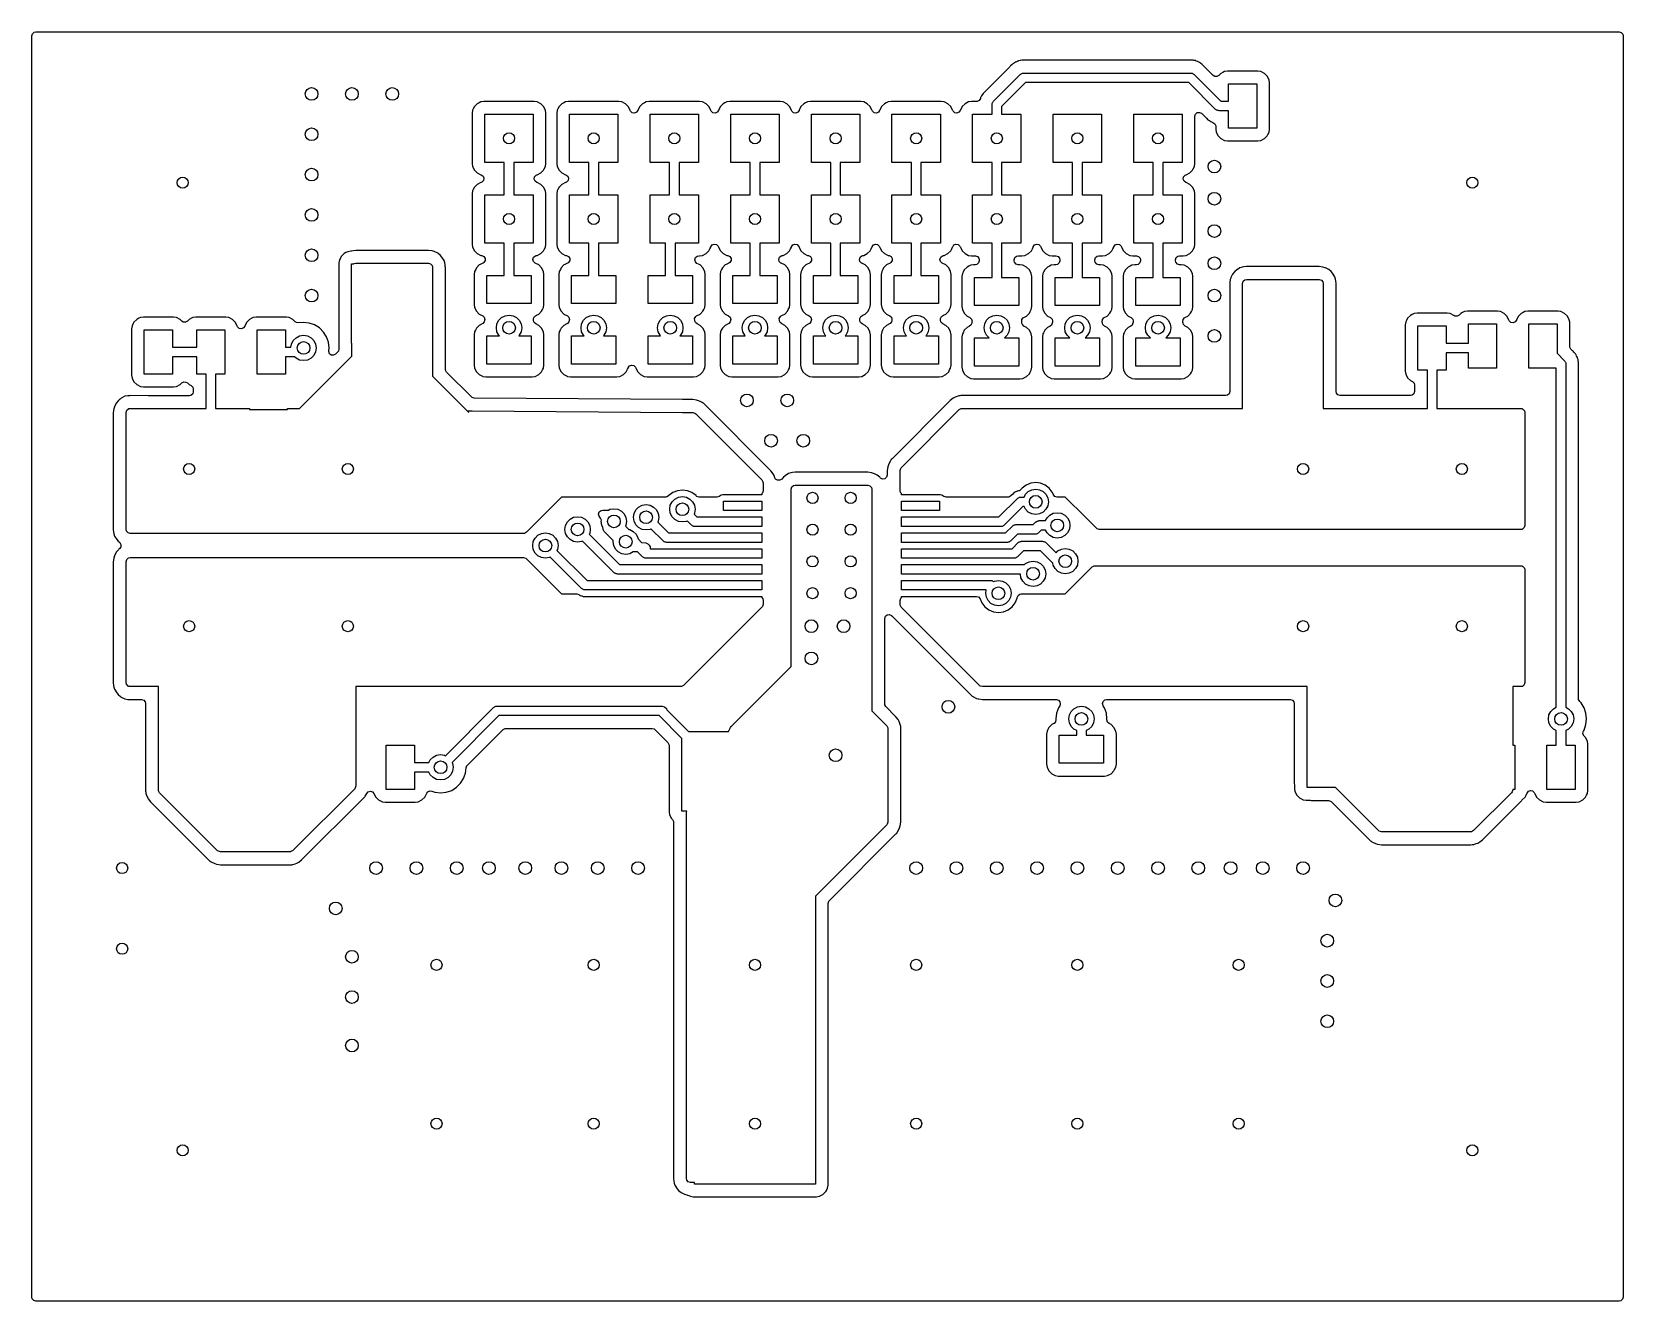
# Model space of a CAD drawing. Extents: x 0.01 to 1.99, y 0.01 to 1.59.
import ezdxf

# ---------------------------------------------------------------- set-up
doc = ezdxf.new("R2010")
doc.units = 0
doc.header["$MEASUREMENT"] = 0
doc.layers.add('BLACK', color=7, linetype='CONTINUOUS')

msp = doc.modelspace()

# ---------------------------------------------------------------- linework, layer by layer
at = {"layer": 'BLACK', "linetype": 'CONTINUOUS'}
for p, q in [((0.013, 1.5821), (0.0138, 1.5847)), ((0.013, 1.3238), (0.013, 1.5821)), ((0.0138, 1.5847), (0.0159, 1.5866)), ((0.0159, 1.5866), (0.0179, 1.587)), ((0.0179, 1.587), (1.9821, 1.587)), ((1.9821, 1.587), (1.9847, 1.5862)), ((1.9847, 1.5862), (1.9866, 1.5841)), ((1.9866, 1.5841), (1.987, 1.5821)), ((1.987, 1.5821), (1.987, 0.0179)), ((1.2263, 1.5437), (1.195, 1.5125)), ((1.2268, 1.5444), (1.2263, 1.5437)), ((1.2272, 1.5449), (1.2268, 1.5444)), ((1.2285, 1.546), (1.2272, 1.5449)), ((1.2272, 1.5449), (1.2272, 1.5449)), ((1.2288, 1.5463), (1.2285, 1.546)), ((1.23, 1.5474), (1.2288, 1.5463)), ((1.2306, 1.5478), (1.23, 1.5474)), ((1.2313, 1.5483), (1.2306, 1.5478)), ((1.2318, 1.5487), (1.2313, 1.5483)), ((1.2333, 1.5493), (1.2318, 1.5487)), ((1.2338, 1.5496), (1.2333, 1.5493)), ((1.2352, 1.5504), (1.2338, 1.5496)), ((1.2358, 1.5505), (1.2352, 1.5504)), ((1.2366, 1.5508), (1.2358, 1.5505)), ((1.2371, 1.551), (1.2366, 1.5508)), ((1.2373, 1.5511), (1.2371, 1.551)), ((1.2389, 1.5513), (1.2373, 1.5511)), ((1.2373, 1.5511), (1.2373, 1.5511)), ((1.2373, 1.5511), (1.2373, 1.5511)), ((1.2394, 1.5514), (1.2389, 1.5513)), ((1.241, 1.5518), (1.2394, 1.5514)), ((1.2435, 1.5517), (1.241, 1.5518)), ((1.2436, 1.5517), (1.2435, 1.5517)), ((1.2435, 1.5517), (1.2435, 1.5517)), ((1.4484, 1.5517), (1.2436, 1.5517)), ((1.4493, 1.5517), (1.4484, 1.5517)), ((1.4497, 1.5518), (1.4493, 1.5517)), ((1.4499, 1.5519), (1.4497, 1.5518)), ((1.4515, 1.5517), (1.4499, 1.5519)), ((1.4499, 1.5519), (1.4499, 1.5519)), ((1.4499, 1.5519), (1.4499, 1.5519)), ((1.4521, 1.5517), (1.4515, 1.5517)), ((1.4537, 1.5517), (1.4521, 1.5517)), ((1.4543, 1.5515), (1.4537, 1.5517)), ((1.4537, 1.5517), (1.4537, 1.5517)), ((1.4552, 1.5513), (1.4543, 1.5515)), ((1.4559, 1.5513), (1.4552, 1.5513)), ((1.4574, 1.5507), (1.4559, 1.5513)), ((1.4579, 1.5505), (1.4574, 1.5507)), ((1.4594, 1.5501), (1.4579, 1.5505)), ((1.46, 1.5497), (1.4594, 1.5501)), ((1.4608, 1.5493), (1.46, 1.5497)), ((1.4614, 1.5491), (1.4608, 1.5493)), ((1.4627, 1.5481), (1.4614, 1.5491)), ((1.4631, 1.5478), (1.4627, 1.5481)), ((1.4645, 1.547), (1.4631, 1.5478)), ((1.4662, 1.5451), (1.4645, 1.547)), ((1.4663, 1.545), (1.4662, 1.5451)), ((1.4785, 1.5328), (1.4663, 1.545)), ((1.2058, 1.501), (1.239, 1.5342)), ((1.2456, 1.5241), (1.2159, 1.4944)), ((1.239, 1.5342), (1.2397, 1.5346)), ((1.2397, 1.5346), (1.2402, 1.5351)), ((1.2402, 1.5351), (1.241, 1.5353)), ((1.241, 1.5353), (1.2417, 1.5357)), ((1.2417, 1.5357), (1.2424, 1.5357)), ((1.2424, 1.5357), (1.2432, 1.5359)), ((1.2432, 1.5359), (1.4507, 1.5359)), ((1.4482, 1.5241), (1.2456, 1.5241)), ((1.4815, 1.4908), (1.4482, 1.5241)), ((1.4507, 1.5359), (1.4514, 1.5357)), ((1.4514, 1.5357), (1.4522, 1.5357)), ((1.4522, 1.5357), (1.4529, 1.5353)), ((1.4529, 1.5353), (1.4536, 1.5351)), ((1.4536, 1.5351), (1.4542, 1.5346)), ((1.4542, 1.5346), (1.4549, 1.5342)), ((1.4549, 1.5342), (1.4881, 1.5009)), ((1.4803, 1.5317), (1.4785, 1.5328)), ((1.4831, 1.5315), (1.4803, 1.5317)), ((1.4855, 1.5328), (1.4831, 1.5315)), ((1.4881, 1.5354), (1.4855, 1.5328)), ((1.4903, 1.5365), (1.4881, 1.5354)), ((1.4926, 1.5377), (1.4903, 1.5365)), ((1.4963, 1.5383), (1.4926, 1.5377)), ((1.5337, 1.5383), (1.4963, 1.5383)), ((1.4975, 1.5009), (1.4975, 1.5225)), ((1.4975, 1.5225), (1.5325, 1.5225)), ((1.5325, 1.5225), (1.5325, 1.4675)), ((1.5374, 1.5377), (1.5337, 1.5383)), ((1.5419, 1.5354), (1.5374, 1.5377)), ((1.5454, 1.5319), (1.5419, 1.5354)), ((1.5477, 1.5274), (1.5454, 1.5319)), ((1.5483, 1.5237), (1.5477, 1.5274)), ((1.5483, 1.4663), (1.5483, 1.5237)), ((0.5738, 1.5008), (0.5701, 1.5002)), ((0.6362, 1.5008), (0.5738, 1.5008)), ((0.6399, 1.5002), (0.6362, 1.5008)), ((0.6788, 1.5008), (0.6751, 1.5002)), ((0.7412, 1.5008), (0.6788, 1.5008)), ((0.7449, 1.5002), (0.7412, 1.5008)), ((0.7788, 1.5008), (0.7751, 1.5002)), ((0.8412, 1.5008), (0.7788, 1.5008)), ((0.8449, 1.5002), (0.8412, 1.5008)), ((0.8788, 1.5008), (0.8751, 1.5002)), ((0.9412, 1.5008), (0.8788, 1.5008)), ((0.9449, 1.5002), (0.9412, 1.5008)), ((0.9788, 1.5008), (0.9751, 1.5002)), ((1.0412, 1.5008), (0.9788, 1.5008)), ((1.0449, 1.5002), (1.0412, 1.5008)), ((1.0788, 1.5008), (1.0751, 1.5002)), ((1.1412, 1.5008), (1.0788, 1.5008)), ((1.1449, 1.5002), (1.1412, 1.5008)), ((1.1788, 1.5008), (1.1751, 1.5002)), ((1.1848, 1.5008), (1.1788, 1.5008)), ((1.1856, 1.5008), (1.1848, 1.5008)), ((1.1881, 1.502), (1.1856, 1.5008)), ((1.1896, 1.5044), (1.1881, 1.502)), ((1.1899, 1.5055), (1.1896, 1.5044)), ((1.1903, 1.5061), (1.1899, 1.5055)), ((1.1899, 1.5055), (1.1899, 1.5055)), ((1.1907, 1.5069), (1.1903, 1.5061)), ((1.1909, 1.5075), (1.1907, 1.5069)), ((1.1919, 1.5088), (1.1909, 1.5075)), ((1.1909, 1.5075), (1.1909, 1.5075)), ((1.1909, 1.5075), (1.1909, 1.5075)), ((1.1922, 1.5092), (1.1919, 1.5088)), ((1.193, 1.5106), (1.1922, 1.5092)), ((1.1949, 1.5123), (1.193, 1.5106)), ((1.193, 1.5106), (1.193, 1.5106)), ((1.195, 1.5125), (1.1949, 1.5123)), ((1.2049, 1.4998), (1.2054, 1.5003)), ((1.2054, 1.5003), (1.2058, 1.501)), ((1.4881, 1.5009), (1.4975, 1.5009)), ((0.5598, 1.4899), (0.5592, 1.4862)), ((0.5592, 1.4862), (0.5592, 1.4862)), ((0.5592, 1.4862), (0.5592, 1.4862)), ((0.5592, 1.4862), (0.5592, 1.4238)), ((0.5606, 1.4914), (0.5598, 1.4899)), ((0.5621, 1.4944), (0.5606, 1.4914)), ((0.5656, 1.4979), (0.5621, 1.4944)), ((0.5678, 1.499), (0.5656, 1.4979)), ((0.5701, 1.5002), (0.5678, 1.499)), ((0.575, 1.425), (0.575, 1.485)), ((0.575, 1.485), (0.635, 1.485)), ((0.635, 1.485), (0.635, 1.425)), ((0.6444, 1.4979), (0.6399, 1.5002)), ((0.6479, 1.4944), (0.6444, 1.4979)), ((0.6502, 1.4899), (0.6479, 1.4944)), ((0.6508, 1.4862), (0.6502, 1.4899)), ((0.6508, 1.4238), (0.6508, 1.4862)), ((0.6648, 1.4899), (0.6642, 1.4862)), ((0.6642, 1.4862), (0.6642, 1.4862)), ((0.6642, 1.4862), (0.6642, 1.4862)), ((0.6642, 1.4862), (0.6642, 1.4238)), ((0.6656, 1.4914), (0.6648, 1.4899)), ((0.6671, 1.4944), (0.6656, 1.4914)), ((0.6706, 1.4979), (0.6671, 1.4944)), ((0.6728, 1.499), (0.6706, 1.4979)), ((0.6751, 1.5002), (0.6728, 1.499)), ((0.68, 1.425), (0.68, 1.485)), ((0.68, 1.485), (0.74, 1.485)), ((0.74, 1.485), (0.74, 1.425)), ((0.7494, 1.4979), (0.7449, 1.5002)), ((0.7529, 1.4944), (0.7494, 1.4979)), ((0.7552, 1.4899), (0.7529, 1.4944)), ((0.7553, 1.4896), (0.7552, 1.4899)), ((0.7552, 1.4899), (0.7552, 1.4899)), ((0.7558, 1.4886), (0.7553, 1.4896)), ((0.7578, 1.4867), (0.7558, 1.4886)), ((0.7606, 1.4862), (0.7578, 1.4867)), ((0.7631, 1.4873), (0.7606, 1.4862)), ((0.7647, 1.4896), (0.7631, 1.4873)), ((0.7648, 1.4899), (0.7647, 1.4896)), ((0.7671, 1.4944), (0.7648, 1.4899)), ((0.7706, 1.4979), (0.7671, 1.4944)), ((0.7728, 1.499), (0.7706, 1.4979)), ((0.7751, 1.5002), (0.7728, 1.499)), ((0.78, 1.425), (0.78, 1.485)), ((0.78, 1.485), (0.84, 1.485)), ((0.84, 1.485), (0.84, 1.425)), ((0.8494, 1.4979), (0.8449, 1.5002)), ((0.8529, 1.4944), (0.8494, 1.4979)), ((0.8552, 1.4899), (0.8529, 1.4944)), ((0.8553, 1.4896), (0.8552, 1.4899)), ((0.8552, 1.4899), (0.8552, 1.4899)), ((0.8558, 1.4886), (0.8553, 1.4896)), ((0.8578, 1.4867), (0.8558, 1.4886)), ((0.8606, 1.4862), (0.8578, 1.4867)), ((0.8631, 1.4873), (0.8606, 1.4862)), ((0.8647, 1.4896), (0.8631, 1.4873)), ((0.8648, 1.4899), (0.8647, 1.4896)), ((0.8671, 1.4944), (0.8648, 1.4899)), ((0.8706, 1.4979), (0.8671, 1.4944)), ((0.8728, 1.499), (0.8706, 1.4979)), ((0.8751, 1.5002), (0.8728, 1.499)), ((0.88, 1.425), (0.88, 1.485)), ((0.88, 1.485), (0.94, 1.485)), ((0.94, 1.485), (0.94, 1.425)), ((0.9494, 1.4979), (0.9449, 1.5002)), ((0.9529, 1.4944), (0.9494, 1.4979)), ((0.9552, 1.4899), (0.9529, 1.4944)), ((0.9553, 1.4896), (0.9552, 1.4899)), ((0.9552, 1.4899), (0.9552, 1.4899)), ((0.9558, 1.4886), (0.9553, 1.4896)), ((0.9578, 1.4867), (0.9558, 1.4886)), ((0.9606, 1.4862), (0.9578, 1.4867)), ((0.9631, 1.4873), (0.9606, 1.4862)), ((0.9647, 1.4896), (0.9631, 1.4873)), ((0.9648, 1.4899), (0.9647, 1.4896)), ((0.9671, 1.4944), (0.9648, 1.4899)), ((0.9706, 1.4979), (0.9671, 1.4944)), ((0.9728, 1.499), (0.9706, 1.4979)), ((0.9751, 1.5002), (0.9728, 1.499)), ((0.98, 1.425), (0.98, 1.485)), ((0.98, 1.485), (1.04, 1.485)), ((1.04, 1.485), (1.04, 1.425)), ((1.0494, 1.4979), (1.0449, 1.5002)), ((1.0529, 1.4944), (1.0494, 1.4979)), ((1.0552, 1.4899), (1.0529, 1.4944)), ((1.0553, 1.4896), (1.0552, 1.4899)), ((1.0552, 1.4899), (1.0552, 1.4899)), ((1.0558, 1.4886), (1.0553, 1.4896)), ((1.0578, 1.4867), (1.0558, 1.4886)), ((1.0606, 1.4862), (1.0578, 1.4867)), ((1.0631, 1.4873), (1.0606, 1.4862)), ((1.0647, 1.4896), (1.0631, 1.4873)), ((1.0648, 1.4899), (1.0647, 1.4896)), ((1.0671, 1.4944), (1.0648, 1.4899)), ((1.0706, 1.4979), (1.0671, 1.4944)), ((1.0728, 1.499), (1.0706, 1.4979)), ((1.0751, 1.5002), (1.0728, 1.499)), ((1.08, 1.425), (1.08, 1.485)), ((1.08, 1.485), (1.14, 1.485)), ((1.14, 1.485), (1.14, 1.425)), ((1.1494, 1.4979), (1.1449, 1.5002)), ((1.1529, 1.4944), (1.1494, 1.4979)), ((1.1552, 1.4899), (1.1529, 1.4944)), ((1.1553, 1.4896), (1.1552, 1.4899)), ((1.1552, 1.4899), (1.1552, 1.4899)), ((1.1558, 1.4886), (1.1553, 1.4896)), ((1.1578, 1.4867), (1.1558, 1.4886)), ((1.1606, 1.4862), (1.1578, 1.4867)), ((1.1631, 1.4873), (1.1606, 1.4862)), ((1.1647, 1.4896), (1.1631, 1.4873)), ((1.1648, 1.4899), (1.1647, 1.4896)), ((1.1671, 1.4944), (1.1648, 1.4899)), ((1.1706, 1.4979), (1.1671, 1.4944)), ((1.1728, 1.499), (1.1706, 1.4979)), ((1.1751, 1.5002), (1.1728, 1.499)), ((1.18, 1.425), (1.18, 1.485)), ((1.18, 1.485), (1.2041, 1.485)), ((1.2041, 1.4968), (1.2043, 1.4976)), ((1.2041, 1.485), (1.2041, 1.4968)), ((1.2043, 1.4983), (1.2047, 1.499)), ((1.2043, 1.4976), (1.2043, 1.4983)), ((1.2047, 1.499), (1.2049, 1.4998)), ((1.2159, 1.4944), (1.2159, 1.485)), ((1.2159, 1.485), (1.24, 1.485)), ((1.24, 1.485), (1.24, 1.425)), ((1.28, 1.425), (1.28, 1.485)), ((1.28, 1.485), (1.34, 1.485)), ((1.34, 1.485), (1.34, 1.425)), ((1.38, 1.425), (1.38, 1.485)), ((1.38, 1.485), (1.44, 1.485)), ((1.44, 1.485), (1.44, 1.425)), ((1.4558, 1.4823), (1.4566, 1.485)), ((1.4558, 1.4238), (1.4558, 1.4823)), ((1.4566, 1.485), (1.4587, 1.4868)), ((1.4587, 1.4868), (1.4614, 1.4872)), ((1.4614, 1.4872), (1.464, 1.486)), ((1.464, 1.486), (1.4642, 1.4858)), ((1.4642, 1.4858), (1.47, 1.48)), ((1.4822, 1.4904), (1.4815, 1.4908)), ((1.4827, 1.4899), (1.4822, 1.4904)), ((1.4835, 1.4897), (1.4827, 1.4899)), ((1.4842, 1.4893), (1.4835, 1.4897)), ((1.4849, 1.4893), (1.4842, 1.4893)), ((1.4857, 1.4891), (1.4849, 1.4893)), ((1.4975, 1.4891), (1.4857, 1.4891)), ((1.4975, 1.4675), (1.4975, 1.4891)), ((1.47, 1.48), (1.4702, 1.4799)), ((1.4702, 1.4799), (1.4719, 1.478)), ((1.4719, 1.478), (1.4719, 1.478)), ((1.4719, 1.478), (1.4733, 1.4772)), ((1.4733, 1.4772), (1.4737, 1.4769)), ((1.4737, 1.4769), (1.475, 1.4759)), ((1.475, 1.4759), (1.4756, 1.4757)), ((1.4756, 1.4757), (1.4764, 1.4753)), ((1.4764, 1.4753), (1.477, 1.4749)), ((1.477, 1.4749), (1.4781, 1.4746)), ((1.4781, 1.4746), (1.4805, 1.4731)), ((1.4805, 1.4731), (1.4817, 1.4706)), ((1.4817, 1.4706), (1.4817, 1.4698)), ((1.4817, 1.4698), (1.4817, 1.4663)), ((1.4817, 1.4663), (1.4823, 1.4626)), ((1.4823, 1.4626), (1.4846, 1.4581)), ((1.5325, 1.4675), (1.4975, 1.4675)), ((1.5462, 1.4596), (1.5477, 1.4626)), ((1.5477, 1.4626), (1.5483, 1.4663)), ((1.4846, 1.4581), (1.4881, 1.4546)), ((1.4881, 1.4546), (1.4926, 1.4523)), ((1.4926, 1.4523), (1.4926, 1.4523)), ((1.4926, 1.4523), (1.4963, 1.4517)), ((1.4963, 1.4517), (1.4963, 1.4517)), ((1.4963, 1.4517), (1.4963, 1.4517)), ((1.4963, 1.4517), (1.5337, 1.4517)), ((1.5337, 1.4517), (1.5374, 1.4523)), ((1.5374, 1.4523), (1.5419, 1.4546)), ((1.5419, 1.4546), (1.5454, 1.4581)), ((1.5454, 1.4581), (1.5462, 1.4596)), ((0.5592, 1.4238), (0.5598, 1.4201)), ((0.5991, 1.425), (0.575, 1.425)), ((0.5991, 1.385), (0.5991, 1.425)), ((0.635, 1.425), (0.6109, 1.425)), ((0.6109, 1.425), (0.6109, 1.385)), ((0.6502, 1.4201), (0.6508, 1.4238)), ((0.6642, 1.4238), (0.6648, 1.4201)), ((0.7041, 1.425), (0.68, 1.425)), ((0.7041, 1.385), (0.7041, 1.425)), ((0.74, 1.425), (0.7159, 1.425)), ((0.7159, 1.425), (0.7159, 1.385)), ((0.8041, 1.425), (0.78, 1.425)), ((0.8041, 1.385), (0.8041, 1.425)), ((0.84, 1.425), (0.8159, 1.425)), ((0.8159, 1.425), (0.8159, 1.385)), ((0.9041, 1.425), (0.88, 1.425)), ((0.9041, 1.385), (0.9041, 1.425)), ((0.94, 1.425), (0.9159, 1.425)), ((0.9159, 1.425), (0.9159, 1.385)), ((1.0041, 1.425), (0.98, 1.425)), ((1.0041, 1.385), (1.0041, 1.425)), ((1.04, 1.425), (1.0159, 1.425)), ((1.0159, 1.425), (1.0159, 1.385)), ((1.1041, 1.425), (1.08, 1.425)), ((1.1041, 1.385), (1.1041, 1.425)), ((1.14, 1.425), (1.1159, 1.425)), ((1.1159, 1.425), (1.1159, 1.385)), ((1.2041, 1.425), (1.18, 1.425)), ((1.2041, 1.385), (1.2041, 1.425)), ((1.24, 1.425), (1.2159, 1.425)), ((1.2159, 1.425), (1.2159, 1.385)), ((1.3041, 1.425), (1.28, 1.425)), ((1.3041, 1.385), (1.3041, 1.425)), ((1.34, 1.425), (1.3159, 1.425)), ((1.3159, 1.425), (1.3159, 1.385)), ((1.4041, 1.425), (1.38, 1.425)), ((1.4041, 1.385), (1.4041, 1.425)), ((1.44, 1.425), (1.4159, 1.425)), ((1.4159, 1.425), (1.4159, 1.385)), ((1.4552, 1.4201), (1.4558, 1.4238)), ((0.5598, 1.4201), (0.5621, 1.4156)), ((0.5621, 1.4156), (0.5656, 1.4121)), ((0.5656, 1.4121), (0.5701, 1.4098)), ((0.5701, 1.4098), (0.5704, 1.4097)), ((0.5704, 1.4097), (0.5727, 1.4081)), ((0.5733, 1.4028), (0.5714, 1.4008)), ((0.5727, 1.4081), (0.5738, 1.4056)), ((0.5738, 1.4056), (0.5733, 1.4028)), ((0.6362, 1.4044), (0.6367, 1.4072)), ((0.6373, 1.4019), (0.6362, 1.4044)), ((0.6367, 1.4072), (0.6386, 1.4092)), ((0.6396, 1.4003), (0.6373, 1.4019)), ((0.6386, 1.4092), (0.6396, 1.4097)), ((0.6396, 1.4097), (0.6399, 1.4098)), ((0.6399, 1.4098), (0.6444, 1.4121)), ((0.6444, 1.4121), (0.6479, 1.4156)), ((0.6479, 1.4156), (0.6487, 1.4171)), ((0.6487, 1.4171), (0.6502, 1.4201)), ((0.6648, 1.4201), (0.6671, 1.4156)), ((0.6671, 1.4156), (0.6706, 1.4121)), ((0.6706, 1.4121), (0.6751, 1.4098)), ((0.6751, 1.4098), (0.6754, 1.4097)), ((0.6754, 1.4097), (0.6777, 1.4081)), ((0.6783, 1.4028), (0.6764, 1.4008)), ((0.6777, 1.4081), (0.6788, 1.4056)), ((0.6788, 1.4056), (0.6783, 1.4028)), ((1.4412, 1.4044), (1.4417, 1.4072)), ((1.4423, 1.4019), (1.4412, 1.4044)), ((1.4417, 1.4072), (1.4436, 1.4092)), ((1.4446, 1.4003), (1.4423, 1.4019)), ((1.4436, 1.4092), (1.4446, 1.4097)), ((1.4446, 1.4097), (1.4449, 1.4098)), ((1.4449, 1.4098), (1.4494, 1.4121)), ((1.4494, 1.4121), (1.4529, 1.4156)), ((1.4529, 1.4156), (1.4537, 1.4171)), ((1.4537, 1.4171), (1.4552, 1.4201)), ((0.5598, 1.3899), (0.5592, 1.3862)), ((0.5592, 1.3862), (0.5592, 1.3862)), ((0.5592, 1.3862), (0.5592, 1.3862)), ((0.5592, 1.3862), (0.5592, 1.3238)), ((0.5606, 1.3914), (0.5598, 1.3899)), ((0.5621, 1.3944), (0.5606, 1.3914)), ((0.5656, 1.3979), (0.5621, 1.3944)), ((0.5701, 1.4002), (0.5656, 1.3979)), ((0.5704, 1.4003), (0.5701, 1.4002)), ((0.5714, 1.4008), (0.5704, 1.4003)), ((0.575, 1.325), (0.575, 1.385)), ((0.575, 1.385), (0.5991, 1.385)), ((0.6109, 1.385), (0.635, 1.385)), ((0.635, 1.385), (0.635, 1.325)), ((0.6399, 1.4002), (0.6396, 1.4003)), ((0.6444, 1.3979), (0.6399, 1.4002)), ((0.6399, 1.4002), (0.6399, 1.4002)), ((0.6479, 1.3944), (0.6444, 1.3979)), ((0.6502, 1.3899), (0.6479, 1.3944)), ((0.6508, 1.3862), (0.6502, 1.3899)), ((0.6508, 1.3238), (0.6508, 1.3862)), ((0.6648, 1.3899), (0.6642, 1.3862)), ((0.6642, 1.3862), (0.6642, 1.3862)), ((0.6642, 1.3862), (0.6642, 1.3862)), ((0.6642, 1.3862), (0.6642, 1.3238)), ((0.6656, 1.3914), (0.6648, 1.3899)), ((0.6671, 1.3944), (0.6656, 1.3914)), ((0.6706, 1.3979), (0.6671, 1.3944)), ((0.6751, 1.4002), (0.6706, 1.3979)), ((0.6754, 1.4003), (0.6751, 1.4002)), ((0.6764, 1.4008), (0.6754, 1.4003)), ((0.68, 1.325), (0.68, 1.385)), ((0.68, 1.385), (0.7041, 1.385)), ((0.7159, 1.385), (0.74, 1.385)), ((0.74, 1.385), (0.74, 1.325)), ((0.78, 1.325), (0.78, 1.385)), ((0.78, 1.385), (0.8041, 1.385)), ((0.8159, 1.385), (0.84, 1.385)), ((0.84, 1.385), (0.84, 1.325)), ((0.88, 1.325), (0.88, 1.385)), ((0.88, 1.385), (0.9041, 1.385)), ((0.9159, 1.385), (0.94, 1.385)), ((0.94, 1.385), (0.94, 1.325)), ((0.98, 1.325), (0.98, 1.385)), ((0.98, 1.385), (1.0041, 1.385)), ((1.0159, 1.385), (1.04, 1.385)), ((1.04, 1.385), (1.04, 1.325)), ((1.08, 1.325), (1.08, 1.385)), ((1.08, 1.385), (1.1041, 1.385)), ((1.1159, 1.385), (1.14, 1.385)), ((1.14, 1.385), (1.14, 1.325)), ((1.18, 1.325), (1.18, 1.385)), ((1.18, 1.385), (1.2041, 1.385)), ((1.2159, 1.385), (1.24, 1.385)), ((1.24, 1.385), (1.24, 1.325)), ((1.28, 1.325), (1.28, 1.385)), ((1.28, 1.385), (1.3041, 1.385)), ((1.3159, 1.385), (1.34, 1.385)), ((1.34, 1.385), (1.34, 1.325)), ((1.38, 1.325), (1.38, 1.385)), ((1.38, 1.385), (1.4041, 1.385)), ((1.4159, 1.385), (1.44, 1.385)), ((1.44, 1.385), (1.44, 1.325)), ((1.4449, 1.4002), (1.4446, 1.4003)), ((1.4494, 1.3979), (1.4449, 1.4002)), ((1.4449, 1.4002), (1.4449, 1.4002)), ((1.4529, 1.3944), (1.4494, 1.3979)), ((1.4552, 1.3899), (1.4529, 1.3944)), ((1.4558, 1.3862), (1.4552, 1.3899)), ((1.4558, 1.3238), (1.4558, 1.3862)), ((0.013, 0.78), (0.013, 1.3238)), ((0.5592, 1.3238), (0.5598, 1.3201)), ((0.5991, 1.325), (0.575, 1.325)), ((0.5991, 1.285), (0.5991, 1.325)), ((0.635, 1.325), (0.6109, 1.325)), ((0.6109, 1.325), (0.6109, 1.285)), ((0.6502, 1.3201), (0.6508, 1.3238)), ((0.6508, 1.3238), (0.6508, 1.3238)), ((0.6642, 1.3238), (0.6648, 1.3201)), ((0.7041, 1.325), (0.68, 1.325)), ((0.7041, 1.285), (0.7041, 1.325)), ((0.74, 1.325), (0.7159, 1.325)), ((0.7159, 1.325), (0.7159, 1.285)), ((0.7991, 1.325), (0.78, 1.325)), ((0.7991, 1.285), (0.7991, 1.325)), ((0.84, 1.325), (0.8109, 1.325)), ((0.8109, 1.325), (0.8109, 1.285)), ((0.8553, 1.3204), (0.8569, 1.3227)), ((0.8569, 1.3227), (0.8594, 1.3238)), ((0.8594, 1.3238), (0.8622, 1.3233)), ((0.8622, 1.3233), (0.8642, 1.3214)), ((0.9041, 1.325), (0.88, 1.325)), ((0.9041, 1.285), (0.9041, 1.325)), ((0.94, 1.325), (0.9159, 1.325)), ((0.9159, 1.325), (0.9159, 1.285)), ((0.9553, 1.3204), (0.9569, 1.3227)), ((0.9569, 1.3227), (0.9594, 1.3238)), ((0.9594, 1.3238), (0.9622, 1.3233)), ((0.9622, 1.3233), (0.9642, 1.3214)), ((1.0041, 1.325), (0.98, 1.325)), ((1.0041, 1.285), (1.0041, 1.325)), ((1.04, 1.325), (1.0159, 1.325)), ((1.0159, 1.325), (1.0159, 1.285)), ((1.0553, 1.3204), (1.0569, 1.3227)), ((1.0569, 1.3227), (1.0594, 1.3238)), ((1.0594, 1.3238), (1.0622, 1.3233)), ((1.0622, 1.3233), (1.0642, 1.3214)), ((1.1041, 1.325), (1.08, 1.325)), ((1.1041, 1.285), (1.1041, 1.325)), ((1.14, 1.325), (1.1159, 1.325)), ((1.1159, 1.325), (1.1159, 1.285)), ((1.1553, 1.3204), (1.1569, 1.3227)), ((1.1569, 1.3227), (1.1594, 1.3238)), ((1.1594, 1.3238), (1.1622, 1.3233)), ((1.1622, 1.3233), (1.1642, 1.3214)), ((1.2041, 1.325), (1.18, 1.325)), ((1.2041, 1.2825), (1.2041, 1.325)), ((1.24, 1.325), (1.2159, 1.325)), ((1.2159, 1.325), (1.2159, 1.2825)), ((1.2553, 1.3204), (1.2569, 1.3227)), ((1.2569, 1.3227), (1.2594, 1.3238)), ((1.2594, 1.3238), (1.2622, 1.3233)), ((1.2622, 1.3233), (1.2642, 1.3214)), ((1.3041, 1.325), (1.28, 1.325)), ((1.3041, 1.2825), (1.3041, 1.325)), ((1.34, 1.325), (1.3159, 1.325)), ((1.3159, 1.325), (1.3159, 1.2825)), ((1.3553, 1.3204), (1.3569, 1.3227)), ((1.3569, 1.3227), (1.3594, 1.3238)), ((1.3594, 1.3238), (1.3622, 1.3233)), ((1.3622, 1.3233), (1.3642, 1.3214)), ((1.4041, 1.325), (1.38, 1.325)), ((1.4041, 1.2825), (1.4041, 1.325)), ((1.44, 1.325), (1.4159, 1.325)), ((1.4159, 1.325), (1.4159, 1.2825)), ((1.4552, 1.3201), (1.4558, 1.3238)), ((0.3945, 1.3041), (0.3939, 1.3004)), ((0.3953, 1.3056), (0.3945, 1.3041)), ((0.3968, 1.3086), (0.3953, 1.3056)), ((0.4003, 1.3121), (0.3968, 1.3086)), ((0.4025, 1.3132), (0.4003, 1.3121)), ((0.4048, 1.3144), (0.4025, 1.3132)), ((0.4085, 1.315), (0.4048, 1.3144)), ((0.4094, 1.3151), (0.4085, 1.315)), ((0.4085, 1.315), (0.4085, 1.315)), ((0.4085, 1.315), (0.4085, 1.315)), ((0.4095, 1.3152), (0.4094, 1.3151)), ((0.4116, 1.3156), (0.4095, 1.3152)), ((0.4095, 1.3152), (0.4095, 1.3152)), ((0.4147, 1.3159), (0.4116, 1.3156)), ((0.415, 1.316), (0.4147, 1.3159)), ((0.505, 1.316), (0.415, 1.316)), ((0.415, 1.316), (0.415, 1.316)), ((0.415, 1.316), (0.415, 1.316)), ((0.5095, 1.3153), (0.505, 1.316)), ((0.5122, 1.3145), (0.5095, 1.3153)), ((0.5167, 1.3124), (0.5122, 1.3145)), ((0.5122, 1.3145), (0.5122, 1.3145)), ((0.5122, 1.3145), (0.5122, 1.3145)), ((0.5198, 1.3097), (0.5167, 1.3124)), ((0.5167, 1.3124), (0.5167, 1.3124)), ((0.5216, 1.3076), (0.5198, 1.3097)), ((0.5243, 1.3033), (0.5216, 1.3076)), ((0.5252, 1.3005), (0.5243, 1.3033)), ((0.5598, 1.3201), (0.5621, 1.3156)), ((0.5621, 1.3156), (0.5656, 1.3121)), ((0.5656, 1.3121), (0.5701, 1.3098)), ((0.5701, 1.3098), (0.5713, 1.3096)), ((0.5713, 1.3096), (0.5738, 1.3084)), ((0.5753, 1.3033), (0.5737, 1.3009)), ((0.5738, 1.3084), (0.5753, 1.306)), ((0.5753, 1.306), (0.5753, 1.3033)), ((0.6345, 1.3049), (0.6354, 1.3076)), ((0.6352, 1.3022), (0.6345, 1.3049)), ((0.6354, 1.3076), (0.6376, 1.3093)), ((0.6376, 1.3093), (0.6387, 1.3096)), ((0.6387, 1.3096), (0.6399, 1.3098)), ((0.6399, 1.3098), (0.6444, 1.3121)), ((0.6444, 1.3121), (0.6479, 1.3156)), ((0.6479, 1.3156), (0.6487, 1.3171)), ((0.6487, 1.3171), (0.6502, 1.3201)), ((0.6648, 1.3201), (0.6671, 1.3156)), ((0.6671, 1.3156), (0.6706, 1.3121)), ((0.6706, 1.3121), (0.6751, 1.3098)), ((0.6751, 1.3098), (0.6763, 1.3096)), ((0.6763, 1.3096), (0.6788, 1.3084)), ((0.6803, 1.3033), (0.6787, 1.3009)), ((0.6788, 1.3084), (0.6803, 1.306)), ((0.6803, 1.306), (0.6803, 1.3033)), ((0.8354, 1.3045), (0.8363, 1.3071)), ((0.8361, 1.3018), (0.8354, 1.3045)), ((0.8363, 1.3071), (0.8385, 1.3089)), ((0.8385, 1.3089), (0.8403, 1.3092)), ((0.8403, 1.3092), (0.8412, 1.3092)), ((0.8412, 1.3092), (0.8449, 1.3098)), ((0.8449, 1.3098), (0.8494, 1.3121)), ((0.8494, 1.3121), (0.8529, 1.3156)), ((0.8529, 1.3156), (0.8541, 1.3179)), ((0.8541, 1.3179), (0.8552, 1.3201)), ((0.8552, 1.3201), (0.8553, 1.3204)), ((0.8552, 1.3201), (0.8552, 1.3201)), ((0.8642, 1.3214), (0.8647, 1.3204)), ((0.8647, 1.3204), (0.8648, 1.3201)), ((0.8648, 1.3201), (0.8671, 1.3156)), ((0.8671, 1.3156), (0.8706, 1.3121)), ((0.8706, 1.3121), (0.8751, 1.3098)), ((0.8751, 1.3098), (0.8763, 1.3096)), ((0.8763, 1.3096), (0.8788, 1.3084)), ((0.8803, 1.3033), (0.8787, 1.3009)), ((0.8788, 1.3084), (0.8803, 1.306)), ((0.8803, 1.306), (0.8803, 1.3033)), ((0.9395, 1.3049), (0.9404, 1.3076)), ((0.9402, 1.3022), (0.9395, 1.3049)), ((0.9404, 1.3076), (0.9426, 1.3093)), ((0.9426, 1.3093), (0.9437, 1.3096)), ((0.9437, 1.3096), (0.9449, 1.3098)), ((0.9449, 1.3098), (0.9494, 1.3121)), ((0.9494, 1.3121), (0.9529, 1.3156)), ((0.9529, 1.3156), (0.9541, 1.3179)), ((0.9541, 1.3179), (0.9552, 1.3201)), ((0.9552, 1.3201), (0.9553, 1.3204)), ((0.9552, 1.3201), (0.9552, 1.3201)), ((0.9642, 1.3214), (0.9647, 1.3204)), ((0.9647, 1.3204), (0.9648, 1.3201)), ((0.9648, 1.3201), (0.9671, 1.3156)), ((0.9671, 1.3156), (0.9706, 1.3121)), ((0.9706, 1.3121), (0.9751, 1.3098)), ((0.9751, 1.3098), (0.9763, 1.3096)), ((0.9763, 1.3096), (0.9788, 1.3084)), ((0.9803, 1.3033), (0.9787, 1.3009)), ((0.9788, 1.3084), (0.9803, 1.306)), ((0.9803, 1.306), (0.9803, 1.3033)), ((1.0395, 1.3049), (1.0404, 1.3076)), ((1.0402, 1.3022), (1.0395, 1.3049)), ((1.0404, 1.3076), (1.0426, 1.3093)), ((1.0426, 1.3093), (1.0437, 1.3096)), ((1.0437, 1.3096), (1.0449, 1.3098)), ((1.0449, 1.3098), (1.0494, 1.3121)), ((1.0494, 1.3121), (1.0529, 1.3156)), ((1.0529, 1.3156), (1.0541, 1.3179)), ((1.0541, 1.3179), (1.0552, 1.3201)), ((1.0552, 1.3201), (1.0553, 1.3204)), ((1.0552, 1.3201), (1.0552, 1.3201)), ((1.0642, 1.3214), (1.0647, 1.3204)), ((1.0647, 1.3204), (1.0648, 1.3201)), ((1.0648, 1.3201), (1.0671, 1.3156)), ((1.0671, 1.3156), (1.0706, 1.3121)), ((1.0706, 1.3121), (1.0751, 1.3098)), ((1.0751, 1.3098), (1.0763, 1.3096)), ((1.0763, 1.3096), (1.0788, 1.3084)), ((1.0803, 1.3033), (1.0787, 1.3009)), ((1.0788, 1.3084), (1.0803, 1.306)), ((1.0803, 1.306), (1.0803, 1.3033)), ((1.1395, 1.3049), (1.1404, 1.3076)), ((1.1402, 1.3022), (1.1395, 1.3049)), ((1.1404, 1.3076), (1.1426, 1.3093)), ((1.1426, 1.3093), (1.1437, 1.3096)), ((1.1437, 1.3096), (1.1449, 1.3098)), ((1.1449, 1.3098), (1.1494, 1.3121)), ((1.1494, 1.3121), (1.1529, 1.3156)), ((1.1529, 1.3156), (1.1541, 1.3179)), ((1.1541, 1.3179), (1.1552, 1.3201)), ((1.1552, 1.3201), (1.1553, 1.3204)), ((1.1552, 1.3201), (1.1552, 1.3201)), ((1.1642, 1.3214), (1.1647, 1.3204)), ((1.1647, 1.3204), (1.1648, 1.3201)), ((1.1648, 1.3201), (1.1671, 1.3156)), ((1.1671, 1.3156), (1.1706, 1.3121)), ((1.1706, 1.3121), (1.1751, 1.3098)), ((1.1751, 1.3098), (1.1751, 1.3098)), ((1.1751, 1.3098), (1.1788, 1.3092)), ((1.1788, 1.3092), (1.1834, 1.3092)), ((1.1834, 1.3092), (1.186, 1.3084)), ((1.186, 1.3084), (1.1879, 1.3063)), ((1.1883, 1.3032), (1.1875, 1.3005)), ((1.1879, 1.3063), (1.1883, 1.3043)), ((1.1883, 1.3043), (1.1883, 1.3032)), ((1.2317, 1.3043), (1.2325, 1.307)), ((1.2317, 1.3032), (1.2317, 1.3043)), ((1.2321, 1.3012), (1.2317, 1.3032)), ((1.2325, 1.307), (1.2346, 1.3088)), ((1.2346, 1.3088), (1.2366, 1.3092)), ((1.2366, 1.3092), (1.2412, 1.3092)), ((1.2412, 1.3092), (1.2449, 1.3098)), ((1.2449, 1.3098), (1.2494, 1.3121)), ((1.2494, 1.3121), (1.2529, 1.3156)), ((1.2529, 1.3156), (1.2541, 1.3179)), ((1.2541, 1.3179), (1.2552, 1.3201)), ((1.2552, 1.3201), (1.2553, 1.3204)), ((1.2552, 1.3201), (1.2552, 1.3201)), ((1.2642, 1.3214), (1.2647, 1.3204)), ((1.2647, 1.3204), (1.2648, 1.3201)), ((1.2648, 1.3201), (1.2671, 1.3156)), ((1.2671, 1.3156), (1.2706, 1.3121)), ((1.2706, 1.3121), (1.2751, 1.3098)), ((1.2751, 1.3098), (1.2751, 1.3098)), ((1.2751, 1.3098), (1.2788, 1.3092)), ((1.2788, 1.3092), (1.2834, 1.3092)), ((1.2834, 1.3092), (1.286, 1.3084)), ((1.286, 1.3084), (1.2879, 1.3063)), ((1.2883, 1.3032), (1.2875, 1.3005)), ((1.2879, 1.3063), (1.2883, 1.3043)), ((1.2883, 1.3043), (1.2883, 1.3032)), ((1.3317, 1.3043), (1.3325, 1.307)), ((1.3317, 1.3032), (1.3317, 1.3043)), ((1.3321, 1.3012), (1.3317, 1.3032)), ((1.3325, 1.307), (1.3346, 1.3088)), ((1.3346, 1.3088), (1.3366, 1.3092)), ((1.3366, 1.3092), (1.3412, 1.3092)), ((1.3412, 1.3092), (1.3449, 1.3098)), ((1.3449, 1.3098), (1.3494, 1.3121)), ((1.3494, 1.3121), (1.3529, 1.3156)), ((1.3529, 1.3156), (1.3541, 1.3179)), ((1.3541, 1.3179), (1.3552, 1.3201)), ((1.3552, 1.3201), (1.3553, 1.3204)), ((1.3552, 1.3201), (1.3552, 1.3201)), ((1.3642, 1.3214), (1.3647, 1.3204)), ((1.3647, 1.3204), (1.3648, 1.3201)), ((1.3648, 1.3201), (1.3671, 1.3156)), ((1.3671, 1.3156), (1.3706, 1.3121)), ((1.3706, 1.3121), (1.3751, 1.3098)), ((1.3751, 1.3098), (1.3751, 1.3098)), ((1.3751, 1.3098), (1.3788, 1.3092)), ((1.3788, 1.3092), (1.3834, 1.3092)), ((1.3834, 1.3092), (1.386, 1.3084)), ((1.386, 1.3084), (1.3879, 1.3063)), ((1.3883, 1.3032), (1.3875, 1.3005)), ((1.3879, 1.3063), (1.3883, 1.3043)), ((1.3883, 1.3043), (1.3883, 1.3032)), ((1.4317, 1.3043), (1.4325, 1.307)), ((1.4317, 1.3032), (1.4317, 1.3043)), ((1.4321, 1.3012), (1.4317, 1.3032)), ((1.4325, 1.307), (1.4346, 1.3088)), ((1.4346, 1.3088), (1.4366, 1.3092)), ((1.4366, 1.3092), (1.4412, 1.3092)), ((1.4412, 1.3092), (1.4449, 1.3098)), ((1.4449, 1.3098), (1.4494, 1.3121)), ((1.4494, 1.3121), (1.4529, 1.3156)), ((1.4529, 1.3156), (1.4537, 1.3171)), ((1.4537, 1.3171), (1.4552, 1.3201)), ((0.3939, 1.3004), (0.3939, 1.3004)), ((0.3939, 1.3004), (0.3939, 1.1996)), ((0.4097, 1.2008), (0.4097, 1.2992)), ((0.4097, 1.2992), (0.4125, 1.2992)), ((0.4125, 1.2992), (0.4129, 1.2996)), ((0.4129, 1.2996), (0.415, 1.3)), ((0.415, 1.3), (0.505, 1.3)), ((0.505, 1.3), (0.5077, 1.2992)), ((0.5077, 1.2992), (0.5096, 1.2971)), ((0.5096, 1.2971), (0.51, 1.295)), ((0.51, 1.295), (0.51, 1.16)), ((0.5256, 1.2984), (0.5252, 1.3005)), ((0.5259, 1.2956), (0.5256, 1.2984)), ((0.526, 1.295), (0.5259, 1.2956)), ((0.526, 1.1687), (0.526, 1.295)), ((0.526, 1.295), (0.526, 1.295)), ((0.5623, 1.2899), (0.5617, 1.2862)), ((0.5617, 1.2862), (0.5617, 1.2862)), ((0.5617, 1.2862), (0.5617, 1.2862)), ((0.5617, 1.2862), (0.5617, 1.2488)), ((0.5636, 1.2924), (0.5623, 1.2899)), ((0.5646, 1.2944), (0.5636, 1.2924)), ((0.5681, 1.2979), (0.5646, 1.2944)), ((0.5691, 1.2984), (0.5681, 1.2979)), ((0.5681, 1.2979), (0.5681, 1.2979)), ((0.5726, 1.3002), (0.5691, 1.2984)), ((0.5728, 1.3003), (0.5726, 1.3002)), ((0.5737, 1.3009), (0.5728, 1.3003)), ((0.5775, 1.25), (0.5775, 1.285)), ((0.5775, 1.285), (0.5991, 1.285)), ((0.6109, 1.285), (0.6325, 1.285)), ((0.6325, 1.285), (0.6325, 1.25)), ((0.6372, 1.3003), (0.6352, 1.3022)), ((0.6374, 1.3002), (0.6372, 1.3003)), ((0.6419, 1.2979), (0.6374, 1.3002)), ((0.6374, 1.3002), (0.6374, 1.3002)), ((0.6454, 1.2944), (0.6419, 1.2979)), ((0.6477, 1.2899), (0.6454, 1.2944)), ((0.6483, 1.2862), (0.6477, 1.2899)), ((0.6483, 1.2488), (0.6483, 1.2862)), ((0.6673, 1.2899), (0.6667, 1.2862)), ((0.6667, 1.2862), (0.6667, 1.2862)), ((0.6667, 1.2862), (0.6667, 1.2862)), ((0.6667, 1.2862), (0.6667, 1.2488)), ((0.6686, 1.2924), (0.6673, 1.2899)), ((0.6696, 1.2944), (0.6686, 1.2924)), ((0.6731, 1.2979), (0.6696, 1.2944)), ((0.6741, 1.2984), (0.6731, 1.2979)), ((0.6731, 1.2979), (0.6731, 1.2979)), ((0.6776, 1.3002), (0.6741, 1.2984)), ((0.6778, 1.3003), (0.6776, 1.3002)), ((0.6787, 1.3009), (0.6778, 1.3003)), ((0.6825, 1.25), (0.6825, 1.285)), ((0.6825, 1.285), (0.7041, 1.285)), ((0.7159, 1.285), (0.7375, 1.285)), ((0.7375, 1.285), (0.7375, 1.25)), ((0.7775, 1.25), (0.7775, 1.285)), ((0.7775, 1.285), (0.7991, 1.285)), ((0.8109, 1.285), (0.8325, 1.285)), ((0.8325, 1.285), (0.8325, 1.25)), ((0.8381, 1.2999), (0.8361, 1.3018)), ((0.8419, 1.2979), (0.8381, 1.2999)), ((0.8454, 1.2944), (0.8419, 1.2979)), ((0.8477, 1.2899), (0.8454, 1.2944)), ((0.8483, 1.2862), (0.8477, 1.2899)), ((0.8483, 1.2488), (0.8483, 1.2862)), ((0.8673, 1.2899), (0.8667, 1.2862)), ((0.8667, 1.2862), (0.8667, 1.2862)), ((0.8667, 1.2862), (0.8667, 1.2862)), ((0.8667, 1.2862), (0.8667, 1.2488)), ((0.8686, 1.2924), (0.8673, 1.2899)), ((0.8696, 1.2944), (0.8686, 1.2924)), ((0.8731, 1.2979), (0.8696, 1.2944)), ((0.8741, 1.2984), (0.8731, 1.2979)), ((0.8731, 1.2979), (0.8731, 1.2979)), ((0.8776, 1.3002), (0.8741, 1.2984)), ((0.8778, 1.3003), (0.8776, 1.3002)), ((0.8787, 1.3009), (0.8778, 1.3003)), ((0.8825, 1.25), (0.8825, 1.285)), ((0.8825, 1.285), (0.9041, 1.285)), ((0.9159, 1.285), (0.9375, 1.285)), ((0.9375, 1.285), (0.9375, 1.25)), ((0.9422, 1.3003), (0.9402, 1.3022)), ((0.9424, 1.3002), (0.9422, 1.3003)), ((0.9469, 1.2979), (0.9424, 1.3002)), ((0.9424, 1.3002), (0.9424, 1.3002)), ((0.9504, 1.2944), (0.9469, 1.2979)), ((0.9527, 1.2899), (0.9504, 1.2944)), ((0.9533, 1.2862), (0.9527, 1.2899)), ((0.9533, 1.2488), (0.9533, 1.2862)), ((0.9673, 1.2899), (0.9667, 1.2862)), ((0.9667, 1.2862), (0.9667, 1.2862)), ((0.9667, 1.2862), (0.9667, 1.2862)), ((0.9667, 1.2862), (0.9667, 1.2488)), ((0.9686, 1.2924), (0.9673, 1.2899)), ((0.9696, 1.2944), (0.9686, 1.2924)), ((0.9731, 1.2979), (0.9696, 1.2944)), ((0.9741, 1.2984), (0.9731, 1.2979)), ((0.9731, 1.2979), (0.9731, 1.2979)), ((0.9776, 1.3002), (0.9741, 1.2984)), ((0.9778, 1.3003), (0.9776, 1.3002)), ((0.9787, 1.3009), (0.9778, 1.3003)), ((0.9825, 1.25), (0.9825, 1.285)), ((0.9825, 1.285), (1.0041, 1.285)), ((1.0159, 1.285), (1.0375, 1.285)), ((1.0375, 1.285), (1.0375, 1.25)), ((1.0422, 1.3003), (1.0402, 1.3022)), ((1.0424, 1.3002), (1.0422, 1.3003)), ((1.0469, 1.2979), (1.0424, 1.3002)), ((1.0424, 1.3002), (1.0424, 1.3002)), ((1.0504, 1.2944), (1.0469, 1.2979)), ((1.0527, 1.2899), (1.0504, 1.2944)), ((1.0533, 1.2862), (1.0527, 1.2899)), ((1.0533, 1.2488), (1.0533, 1.2862)), ((1.0673, 1.2899), (1.0667, 1.2862)), ((1.0667, 1.2862), (1.0667, 1.2862)), ((1.0667, 1.2862), (1.0667, 1.2862)), ((1.0667, 1.2862), (1.0667, 1.2488)), ((1.0686, 1.2924), (1.0673, 1.2899)), ((1.0696, 1.2944), (1.0686, 1.2924)), ((1.0731, 1.2979), (1.0696, 1.2944)), ((1.0741, 1.2984), (1.0731, 1.2979)), ((1.0731, 1.2979), (1.0731, 1.2979)), ((1.0776, 1.3002), (1.0741, 1.2984)), ((1.0778, 1.3003), (1.0776, 1.3002)), ((1.0787, 1.3009), (1.0778, 1.3003)), ((1.0825, 1.25), (1.0825, 1.285)), ((1.0825, 1.285), (1.1041, 1.285)), ((1.1159, 1.285), (1.1375, 1.285)), ((1.1375, 1.285), (1.1375, 1.25)), ((1.1422, 1.3003), (1.1402, 1.3022)), ((1.1424, 1.3002), (1.1422, 1.3003)), ((1.1469, 1.2979), (1.1424, 1.3002)), ((1.1424, 1.3002), (1.1424, 1.3002)), ((1.1504, 1.2944), (1.1469, 1.2979)), ((1.1527, 1.2899), (1.1504, 1.2944)), ((1.1533, 1.2862), (1.1527, 1.2899)), ((1.1533, 1.2488), (1.1533, 1.2862)), ((1.1673, 1.2874), (1.1667, 1.2837)), ((1.1667, 1.2837), (1.1667, 1.2837)), ((1.1667, 1.2837), (1.1667, 1.2837)), ((1.1667, 1.2837), (1.1667, 1.2463)), ((1.1681, 1.2889), (1.1673, 1.2874)), ((1.1696, 1.2919), (1.1681, 1.2889)), ((1.1731, 1.2954), (1.1696, 1.2919)), ((1.1753, 1.2965), (1.1731, 1.2954)), ((1.1776, 1.2977), (1.1753, 1.2965)), ((1.1813, 1.2983), (1.1776, 1.2977)), ((1.1834, 1.2983), (1.1813, 1.2983)), ((1.1854, 1.2987), (1.1834, 1.2983)), ((1.1875, 1.3005), (1.1854, 1.2987)), ((1.234, 1.2991), (1.2321, 1.3012)), ((1.2366, 1.2983), (1.234, 1.2991)), ((1.2387, 1.2983), (1.2366, 1.2983)), ((1.2424, 1.2977), (1.2387, 1.2983)), ((1.2469, 1.2954), (1.2424, 1.2977)), ((1.2504, 1.2919), (1.2469, 1.2954)), ((1.2527, 1.2874), (1.2504, 1.2919)), ((1.2533, 1.2837), (1.2527, 1.2874)), ((1.2533, 1.2463), (1.2533, 1.2837)), ((1.2673, 1.2874), (1.2667, 1.2837)), ((1.2667, 1.2837), (1.2667, 1.2837)), ((1.2667, 1.2837), (1.2667, 1.2837)), ((1.2667, 1.2837), (1.2667, 1.2463)), ((1.2681, 1.2889), (1.2673, 1.2874)), ((1.2696, 1.2919), (1.2681, 1.2889)), ((1.2731, 1.2954), (1.2696, 1.2919)), ((1.2753, 1.2965), (1.2731, 1.2954)), ((1.2776, 1.2977), (1.2753, 1.2965)), ((1.2813, 1.2983), (1.2776, 1.2977)), ((1.2834, 1.2983), (1.2813, 1.2983)), ((1.2854, 1.2987), (1.2834, 1.2983)), ((1.2875, 1.3005), (1.2854, 1.2987)), ((1.334, 1.2991), (1.3321, 1.3012)), ((1.3366, 1.2983), (1.334, 1.2991)), ((1.3387, 1.2983), (1.3366, 1.2983)), ((1.3424, 1.2977), (1.3387, 1.2983)), ((1.3469, 1.2954), (1.3424, 1.2977)), ((1.3504, 1.2919), (1.3469, 1.2954)), ((1.3527, 1.2874), (1.3504, 1.2919)), ((1.3533, 1.2837), (1.3527, 1.2874)), ((1.3533, 1.2463), (1.3533, 1.2837)), ((1.3673, 1.2874), (1.3667, 1.2837)), ((1.3667, 1.2837), (1.3667, 1.2837)), ((1.3667, 1.2837), (1.3667, 1.2837)), ((1.3667, 1.2837), (1.3667, 1.2463)), ((1.3681, 1.2889), (1.3673, 1.2874)), ((1.3696, 1.2919), (1.3681, 1.2889)), ((1.3731, 1.2954), (1.3696, 1.2919)), ((1.3753, 1.2965), (1.3731, 1.2954)), ((1.3776, 1.2977), (1.3753, 1.2965)), ((1.3813, 1.2983), (1.3776, 1.2977)), ((1.3834, 1.2983), (1.3813, 1.2983)), ((1.3854, 1.2987), (1.3834, 1.2983)), ((1.3875, 1.3005), (1.3854, 1.2987)), ((1.434, 1.2991), (1.4321, 1.3012)), ((1.4366, 1.2983), (1.434, 1.2991)), ((1.4387, 1.2983), (1.4366, 1.2983)), ((1.4424, 1.2977), (1.4387, 1.2983)), ((1.4469, 1.2954), (1.4424, 1.2977)), ((1.4504, 1.2919), (1.4469, 1.2954)), ((1.4527, 1.2874), (1.4504, 1.2919)), ((1.4533, 1.2837), (1.4527, 1.2874)), ((1.4533, 1.2463), (1.4533, 1.2837)), ((1.5026, 1.2867), (1.5005, 1.2822)), ((1.5053, 1.2898), (1.5026, 1.2867)), ((1.5026, 1.2867), (1.5026, 1.2867)), ((1.5026, 1.2867), (1.5026, 1.2867)), ((1.5074, 1.2916), (1.5053, 1.2898)), ((1.5053, 1.2898), (1.5053, 1.2898)), ((1.5053, 1.2898), (1.5053, 1.2898)), ((1.5117, 1.2943), (1.5074, 1.2916)), ((1.5074, 1.2916), (1.5074, 1.2916)), ((1.5142, 1.295), (1.5117, 1.2943)), ((1.5145, 1.2952), (1.5142, 1.295)), ((1.5166, 1.2956), (1.5145, 1.2952)), ((1.5197, 1.2959), (1.5166, 1.2956)), ((1.52, 1.296), (1.5197, 1.2959)), ((1.61, 1.296), (1.52, 1.296)), ((1.52, 1.296), (1.52, 1.296)), ((1.52, 1.296), (1.52, 1.296)), ((1.6145, 1.2953), (1.61, 1.296)), ((1.6172, 1.2945), (1.6145, 1.2953)), ((1.6178, 1.2943), (1.6172, 1.2945)), ((1.6172, 1.2945), (1.6172, 1.2945)), ((1.6172, 1.2945), (1.6172, 1.2945)), ((1.6217, 1.2924), (1.6178, 1.2943)), ((1.6248, 1.2897), (1.6217, 1.2924)), ((1.6266, 1.2876), (1.6248, 1.2897)), ((1.6293, 1.2833), (1.6266, 1.2876)), ((1.6302, 1.2805), (1.6293, 1.2833)), ((1.1825, 1.2475), (1.1825, 1.2825)), ((1.1825, 1.2825), (1.2041, 1.2825)), ((1.2159, 1.2825), (1.2375, 1.2825)), ((1.2375, 1.2825), (1.2375, 1.2475)), ((1.2825, 1.2475), (1.2825, 1.2825)), ((1.2825, 1.2825), (1.3041, 1.2825)), ((1.3159, 1.2825), (1.3375, 1.2825)), ((1.3375, 1.2825), (1.3375, 1.2475)), ((1.3825, 1.2475), (1.3825, 1.2825)), ((1.3825, 1.2825), (1.4041, 1.2825)), ((1.4159, 1.2825), (1.4375, 1.2825)), ((1.4375, 1.2825), (1.4375, 1.2475)), ((1.4995, 1.2799), (1.4989, 1.2762)), ((1.4989, 1.2762), (1.4989, 1.2762)), ((1.4989, 1.2762), (1.4989, 1.1754)), ((1.5, 1.2808), (1.4995, 1.2799)), ((1.4995, 1.2799), (1.4995, 1.2799)), ((1.4995, 1.2799), (1.4995, 1.2799)), ((1.5003, 1.2817), (1.5, 1.2808)), ((1.5005, 1.2822), (1.5003, 1.2817)), ((1.5005, 1.2822), (1.5005, 1.2822)), ((1.5147, 1.1766), (1.5147, 1.275)), ((1.5147, 1.275), (1.515, 1.275)), ((1.515, 1.275), (1.5158, 1.2777)), ((1.515, 1.275), (1.515, 1.275)), ((1.5158, 1.2777), (1.5179, 1.2796)), ((1.5179, 1.2796), (1.52, 1.28)), ((1.52, 1.28), (1.61, 1.28)), ((1.61, 1.28), (1.6127, 1.2792)), ((1.6127, 1.2792), (1.6146, 1.2771)), ((1.6146, 1.2771), (1.615, 1.275)), ((1.615, 1.275), (1.615, 1.12)), ((1.6306, 1.2784), (1.6302, 1.2805)), ((1.631, 1.275), (1.6306, 1.2784)), ((1.631, 1.1409), (1.631, 1.275)), ((1.631, 1.275), (1.631, 1.275)), ((0.5617, 1.2488), (0.5623, 1.2451)), ((0.5623, 1.2451), (0.5646, 1.2406)), ((0.6325, 1.25), (0.5775, 1.25)), ((0.6464, 1.2426), (0.6477, 1.2451)), ((0.6477, 1.2451), (0.6483, 1.2488)), ((0.6667, 1.2488), (0.6673, 1.2451)), ((0.6673, 1.2451), (0.6696, 1.2406)), ((0.7375, 1.25), (0.6825, 1.25)), ((0.8325, 1.25), (0.7775, 1.25)), ((0.8464, 1.2426), (0.8477, 1.2451)), ((0.8477, 1.2451), (0.8483, 1.2488)), ((0.8667, 1.2488), (0.8673, 1.2451)), ((0.8673, 1.2451), (0.8696, 1.2406)), ((0.9375, 1.25), (0.8825, 1.25)), ((0.9514, 1.2426), (0.9527, 1.2451)), ((0.9527, 1.2451), (0.9533, 1.2488)), ((0.9667, 1.2488), (0.9673, 1.2451)), ((0.9673, 1.2451), (0.9696, 1.2406)), ((1.0375, 1.25), (0.9825, 1.25)), ((1.0514, 1.2426), (1.0527, 1.2451)), ((1.0527, 1.2451), (1.0533, 1.2488)), ((1.0667, 1.2488), (1.0673, 1.2451)), ((1.0673, 1.2451), (1.0696, 1.2406)), ((1.1375, 1.25), (1.0825, 1.25)), ((1.1514, 1.2426), (1.1527, 1.2451)), ((1.1527, 1.2451), (1.1533, 1.2488)), ((1.1667, 1.2463), (1.1673, 1.2426)), ((1.2375, 1.2475), (1.1825, 1.2475)), ((1.2527, 1.2426), (1.2533, 1.2463)), ((1.2667, 1.2463), (1.2673, 1.2426)), ((1.3375, 1.2475), (1.2825, 1.2475)), ((1.3527, 1.2426), (1.3533, 1.2463)), ((1.3667, 1.2463), (1.3673, 1.2426)), ((1.4375, 1.2475), (1.3825, 1.2475)), ((1.4527, 1.2426), (1.4533, 1.2463)), ((0.1387, 1.2252), (0.1373, 1.2224)), ((0.1396, 1.2269), (0.1387, 1.2252)), ((0.1431, 1.2304), (0.1396, 1.2269)), ((0.1459, 1.2318), (0.1431, 1.2304)), ((0.1476, 1.2327), (0.1459, 1.2318)), ((0.1513, 1.2333), (0.1476, 1.2327)), ((0.1887, 1.2333), (0.1513, 1.2333)), ((0.1924, 1.2327), (0.1887, 1.2333)), ((0.1969, 1.2304), (0.1924, 1.2327)), ((0.199, 1.2283), (0.1969, 1.2304)), ((0.1969, 1.2304), (0.1969, 1.2304)), ((0.2008, 1.2272), (0.199, 1.2283)), ((0.2036, 1.227), (0.2008, 1.2272)), ((0.206, 1.2283), (0.2036, 1.227)), ((0.2081, 1.2304), (0.206, 1.2283)), ((0.2109, 1.2318), (0.2081, 1.2304)), ((0.2126, 1.2327), (0.2109, 1.2318)), ((0.2163, 1.2333), (0.2126, 1.2327)), ((0.2537, 1.2333), (0.2163, 1.2333)), ((0.2574, 1.2327), (0.2537, 1.2333)), ((0.2619, 1.2304), (0.2574, 1.2327)), ((0.2654, 1.2269), (0.2619, 1.2304)), ((0.2677, 1.2224), (0.2654, 1.2269)), ((0.2796, 1.2269), (0.2773, 1.2224)), ((0.2831, 1.2304), (0.2796, 1.2269)), ((0.2859, 1.2318), (0.2831, 1.2304)), ((0.2876, 1.2327), (0.2859, 1.2318)), ((0.2913, 1.2333), (0.2876, 1.2327)), ((0.3287, 1.2333), (0.2913, 1.2333)), ((0.3324, 1.2327), (0.3287, 1.2333)), ((0.3369, 1.2304), (0.3324, 1.2327)), ((0.3398, 1.2275), (0.3369, 1.2304)), ((0.3412, 1.2265), (0.3398, 1.2275)), ((0.3439, 1.226), (0.3412, 1.2265)), ((0.35, 1.2267), (0.3439, 1.226)), ((0.3571, 1.2259), (0.35, 1.2267)), ((0.3638, 1.2236), (0.3571, 1.2259)), ((0.5646, 1.2406), (0.5681, 1.2371)), ((0.5681, 1.2371), (0.5723, 1.235)), ((0.5718, 1.2248), (0.5681, 1.2229)), ((0.5726, 1.2253), (0.5718, 1.2248)), ((0.5723, 1.235), (0.5743, 1.233)), ((0.5743, 1.2276), (0.5726, 1.2253)), ((0.5743, 1.233), (0.575, 1.2303)), ((0.5746, 1.2286), (0.5743, 1.2276)), ((0.5747, 1.2289), (0.5746, 1.2286)), ((0.575, 1.2303), (0.5747, 1.2289)), ((0.5893, 1.22), (0.59, 1.2249)), ((0.59, 1.2249), (0.5923, 1.2293)), ((0.5923, 1.2293), (0.5957, 1.2327)), ((0.5957, 1.2327), (0.6001, 1.235)), ((0.6001, 1.235), (0.605, 1.2357)), ((0.605, 1.2357), (0.6099, 1.235)), ((0.6099, 1.235), (0.6143, 1.2327)), ((0.6143, 1.2327), (0.6177, 1.2293)), ((0.6177, 1.2293), (0.62, 1.2249)), ((0.62, 1.2249), (0.6207, 1.22)), ((0.6351, 1.2317), (0.6365, 1.2341)), ((0.6353, 1.2289), (0.6351, 1.2317)), ((0.6357, 1.2276), (0.6353, 1.2289)), ((0.6361, 1.2267), (0.6357, 1.2276)), ((0.6382, 1.2248), (0.6361, 1.2267)), ((0.6365, 1.2341), (0.6377, 1.235)), ((0.6377, 1.235), (0.639, 1.2356)), ((0.6419, 1.2229), (0.6382, 1.2248)), ((0.639, 1.2356), (0.6419, 1.2371)), ((0.6419, 1.2371), (0.6454, 1.2406)), ((0.6454, 1.2406), (0.6464, 1.2426)), ((0.6696, 1.2406), (0.6731, 1.2371)), ((0.6731, 1.2371), (0.6773, 1.235)), ((0.6768, 1.2248), (0.6731, 1.2229)), ((0.6776, 1.2253), (0.6768, 1.2248)), ((0.6773, 1.235), (0.6793, 1.233)), ((0.6793, 1.2276), (0.6776, 1.2253)), ((0.6793, 1.233), (0.68, 1.2303)), ((0.6796, 1.2286), (0.6793, 1.2276)), ((0.6797, 1.2289), (0.6796, 1.2286)), ((0.68, 1.2303), (0.6797, 1.2289)), ((0.6943, 1.22), (0.695, 1.2249)), ((0.695, 1.2249), (0.6973, 1.2293)), ((0.6973, 1.2293), (0.7007, 1.2327)), ((0.7007, 1.2327), (0.7051, 1.235)), ((0.7051, 1.235), (0.71, 1.2357)), ((0.71, 1.2357), (0.7149, 1.235)), ((0.7149, 1.235), (0.7193, 1.2327)), ((0.7193, 1.2327), (0.7227, 1.2293)), ((0.7227, 1.2293), (0.725, 1.2249)), ((0.725, 1.2249), (0.7257, 1.22)), ((0.7893, 1.22), (0.79, 1.2249)), ((0.79, 1.2249), (0.7923, 1.2293)), ((0.7923, 1.2293), (0.7957, 1.2327)), ((0.7957, 1.2327), (0.8001, 1.235)), ((0.8001, 1.235), (0.805, 1.2357)), ((0.805, 1.2357), (0.8099, 1.235)), ((0.8099, 1.235), (0.8143, 1.2327)), ((0.8143, 1.2327), (0.8177, 1.2293)), ((0.8177, 1.2293), (0.82, 1.2249)), ((0.82, 1.2249), (0.8207, 1.22)), ((0.8351, 1.2317), (0.8365, 1.2341)), ((0.8353, 1.2289), (0.8351, 1.2317)), ((0.8357, 1.2276), (0.8353, 1.2289)), ((0.8361, 1.2267), (0.8357, 1.2276)), ((0.8382, 1.2248), (0.8361, 1.2267)), ((0.8365, 1.2341), (0.8377, 1.235)), ((0.8377, 1.235), (0.8419, 1.2371)), ((0.8419, 1.2229), (0.8382, 1.2248)), ((0.8419, 1.2371), (0.8454, 1.2406)), ((0.8454, 1.2406), (0.8464, 1.2426)), ((0.8696, 1.2406), (0.8731, 1.2371)), ((0.8731, 1.2371), (0.8773, 1.235)), ((0.8768, 1.2248), (0.8731, 1.2229)), ((0.8776, 1.2253), (0.8768, 1.2248)), ((0.8773, 1.235), (0.8793, 1.233)), ((0.8793, 1.2276), (0.8776, 1.2253)), ((0.8793, 1.233), (0.88, 1.2303)), ((0.8796, 1.2286), (0.8793, 1.2276)), ((0.8797, 1.2289), (0.8796, 1.2286)), ((0.88, 1.2303), (0.8797, 1.2289)), ((0.8943, 1.22), (0.895, 1.2249)), ((0.895, 1.2249), (0.8973, 1.2293)), ((0.8973, 1.2293), (0.9007, 1.2327)), ((0.9007, 1.2327), (0.9051, 1.235)), ((0.9051, 1.235), (0.91, 1.2357)), ((0.91, 1.2357), (0.9149, 1.235)), ((0.9149, 1.235), (0.9193, 1.2327)), ((0.9193, 1.2327), (0.9227, 1.2293)), ((0.9227, 1.2293), (0.925, 1.2249)), ((0.925, 1.2249), (0.9257, 1.22)), ((0.9401, 1.2317), (0.9415, 1.2341)), ((0.9403, 1.2289), (0.9401, 1.2317)), ((0.9407, 1.2276), (0.9403, 1.2289)), ((0.9411, 1.2267), (0.9407, 1.2276)), ((0.9432, 1.2248), (0.9411, 1.2267)), ((0.9415, 1.2341), (0.9427, 1.235)), ((0.9427, 1.235), (0.944, 1.2356)), ((0.9469, 1.2229), (0.9432, 1.2248)), ((0.944, 1.2356), (0.9469, 1.2371)), ((0.9469, 1.2371), (0.9504, 1.2406)), ((0.9504, 1.2406), (0.9514, 1.2426)), ((0.9696, 1.2406), (0.9731, 1.2371)), ((0.9731, 1.2371), (0.9773, 1.235)), ((0.9768, 1.2248), (0.9731, 1.2229)), ((0.9776, 1.2253), (0.9768, 1.2248)), ((0.9773, 1.235), (0.9793, 1.233)), ((0.9793, 1.2276), (0.9776, 1.2253)), ((0.9793, 1.233), (0.98, 1.2303)), ((0.9796, 1.2286), (0.9793, 1.2276)), ((0.9797, 1.2289), (0.9796, 1.2286)), ((0.98, 1.2303), (0.9797, 1.2289)), ((0.9943, 1.22), (0.995, 1.2249)), ((0.995, 1.2249), (0.9973, 1.2293)), ((0.9973, 1.2293), (1.0007, 1.2327)), ((1.0007, 1.2327), (1.0051, 1.235)), ((1.0051, 1.235), (1.01, 1.2357)), ((1.01, 1.2357), (1.0149, 1.235)), ((1.0149, 1.235), (1.0193, 1.2327)), ((1.0193, 1.2327), (1.0227, 1.2293)), ((1.0227, 1.2293), (1.025, 1.2249)), ((1.025, 1.2249), (1.0257, 1.22)), ((1.0401, 1.2317), (1.0415, 1.2341)), ((1.0403, 1.2289), (1.0401, 1.2317)), ((1.0407, 1.2276), (1.0403, 1.2289)), ((1.0411, 1.2267), (1.0407, 1.2276)), ((1.0432, 1.2248), (1.0411, 1.2267)), ((1.0415, 1.2341), (1.0427, 1.235)), ((1.0427, 1.235), (1.044, 1.2356)), ((1.0469, 1.2229), (1.0432, 1.2248)), ((1.044, 1.2356), (1.0469, 1.2371)), ((1.0469, 1.2371), (1.0504, 1.2406)), ((1.0504, 1.2406), (1.0514, 1.2426)), ((1.0696, 1.2406), (1.0731, 1.2371)), ((1.0731, 1.2371), (1.0773, 1.235)), ((1.0768, 1.2248), (1.0731, 1.2229)), ((1.0776, 1.2253), (1.0768, 1.2248)), ((1.0773, 1.235), (1.0793, 1.233)), ((1.0793, 1.2276), (1.0776, 1.2253)), ((1.0793, 1.233), (1.08, 1.2303)), ((1.0796, 1.2286), (1.0793, 1.2276)), ((1.0797, 1.2289), (1.0796, 1.2286)), ((1.08, 1.2303), (1.0797, 1.2289)), ((1.0943, 1.22), (1.095, 1.2249)), ((1.095, 1.2249), (1.0973, 1.2293)), ((1.0973, 1.2293), (1.1007, 1.2327)), ((1.1007, 1.2327), (1.1051, 1.235)), ((1.1051, 1.235), (1.11, 1.2357)), ((1.11, 1.2357), (1.1149, 1.235)), ((1.1149, 1.235), (1.1193, 1.2327)), ((1.1193, 1.2327), (1.1227, 1.2293)), ((1.1227, 1.2293), (1.125, 1.2249)), ((1.125, 1.2249), (1.1257, 1.22)), ((1.1401, 1.2317), (1.1415, 1.2341)), ((1.1403, 1.2289), (1.1401, 1.2317)), ((1.1407, 1.2276), (1.1403, 1.2289)), ((1.1411, 1.2267), (1.1407, 1.2276)), ((1.1432, 1.2248), (1.1411, 1.2267)), ((1.1415, 1.2341), (1.1427, 1.235)), ((1.1427, 1.235), (1.144, 1.2356)), ((1.1469, 1.2229), (1.1432, 1.2248)), ((1.144, 1.2356), (1.1469, 1.2371)), ((1.1469, 1.2371), (1.1504, 1.2406)), ((1.1504, 1.2406), (1.1514, 1.2426)), ((1.1673, 1.2426), (1.1696, 1.2381)), ((1.1696, 1.2381), (1.1731, 1.2346)), ((1.1731, 1.2346), (1.1731, 1.2346)), ((1.1731, 1.2346), (1.1766, 1.2328)), ((1.1766, 1.2328), (1.1786, 1.2309)), ((1.1789, 1.2259), (1.1779, 1.2233)), ((1.1786, 1.2309), (1.1793, 1.2282)), ((1.1791, 1.2271), (1.1789, 1.2259)), ((1.1793, 1.2282), (1.1791, 1.2273)), ((1.1791, 1.2273), (1.1791, 1.2271)), ((1.1943, 1.22), (1.195, 1.2249)), ((1.195, 1.2249), (1.1973, 1.2293)), ((1.1973, 1.2293), (1.2007, 1.2327)), ((1.2007, 1.2327), (1.2051, 1.235)), ((1.2051, 1.235), (1.21, 1.2357)), ((1.21, 1.2357), (1.2149, 1.235)), ((1.2149, 1.235), (1.2193, 1.2327)), ((1.2193, 1.2327), (1.2227, 1.2293)), ((1.2227, 1.2293), (1.225, 1.2249)), ((1.225, 1.2249), (1.2257, 1.22)), ((1.2409, 1.2273), (1.241, 1.2301)), ((1.2409, 1.2271), (1.2409, 1.2273)), ((1.241, 1.2259), (1.2409, 1.2271)), ((1.2409, 1.2271), (1.2409, 1.2271)), ((1.241, 1.2301), (1.2427, 1.2324)), ((1.2411, 1.2259), (1.241, 1.2259)), ((1.2417, 1.2239), (1.2411, 1.2259)), ((1.2437, 1.222), (1.2417, 1.2239)), ((1.2427, 1.2324), (1.2434, 1.2328)), ((1.2434, 1.2328), (1.2469, 1.2346)), ((1.2469, 1.2346), (1.2504, 1.2381)), ((1.2469, 1.2346), (1.2469, 1.2346)), ((1.2504, 1.2381), (1.2515, 1.2402)), ((1.2515, 1.2402), (1.2527, 1.2426)), ((1.2673, 1.2426), (1.2696, 1.2381)), ((1.2696, 1.2381), (1.2731, 1.2346)), ((1.2731, 1.2346), (1.2731, 1.2346)), ((1.2731, 1.2346), (1.2766, 1.2328)), ((1.2766, 1.2328), (1.2786, 1.2309)), ((1.2789, 1.2259), (1.2779, 1.2233)), ((1.2786, 1.2309), (1.2793, 1.2282)), ((1.2791, 1.2271), (1.2789, 1.2259)), ((1.2793, 1.2282), (1.2791, 1.2273)), ((1.2791, 1.2273), (1.2791, 1.2271)), ((1.2943, 1.22), (1.295, 1.2249)), ((1.295, 1.2249), (1.2973, 1.2293)), ((1.2973, 1.2293), (1.3007, 1.2327)), ((1.3007, 1.2327), (1.3051, 1.235)), ((1.3051, 1.235), (1.31, 1.2357)), ((1.31, 1.2357), (1.3149, 1.235)), ((1.3149, 1.235), (1.3193, 1.2327)), ((1.3193, 1.2327), (1.3227, 1.2293)), ((1.3227, 1.2293), (1.325, 1.2249)), ((1.325, 1.2249), (1.3257, 1.22)), ((1.3409, 1.2273), (1.341, 1.2301)), ((1.3409, 1.2271), (1.3409, 1.2273)), ((1.341, 1.2259), (1.3409, 1.2271)), ((1.3409, 1.2271), (1.3409, 1.2271)), ((1.341, 1.2301), (1.3427, 1.2324)), ((1.3411, 1.2259), (1.341, 1.2259)), ((1.3417, 1.2239), (1.3411, 1.2259)), ((1.3437, 1.222), (1.3417, 1.2239)), ((1.3427, 1.2324), (1.3434, 1.2328)), ((1.3434, 1.2328), (1.3469, 1.2346)), ((1.3469, 1.2346), (1.3504, 1.2381)), ((1.3469, 1.2346), (1.3469, 1.2346)), ((1.3504, 1.2381), (1.3515, 1.2402)), ((1.3515, 1.2402), (1.3527, 1.2426)), ((1.3673, 1.2426), (1.3696, 1.2381)), ((1.3696, 1.2381), (1.3731, 1.2346)), ((1.3731, 1.2346), (1.3731, 1.2346)), ((1.3731, 1.2346), (1.3766, 1.2328)), ((1.3766, 1.2328), (1.3786, 1.2309)), ((1.3789, 1.2259), (1.3779, 1.2233)), ((1.3786, 1.2309), (1.3793, 1.2282)), ((1.3791, 1.2271), (1.3789, 1.2259)), ((1.3793, 1.2282), (1.3791, 1.2273)), ((1.3791, 1.2273), (1.3791, 1.2271)), ((1.3943, 1.22), (1.395, 1.2249)), ((1.395, 1.2249), (1.3973, 1.2293)), ((1.3973, 1.2293), (1.4007, 1.2327)), ((1.4007, 1.2327), (1.4051, 1.235)), ((1.4051, 1.235), (1.41, 1.2357)), ((1.41, 1.2357), (1.4149, 1.235)), ((1.4149, 1.235), (1.4193, 1.2327)), ((1.4193, 1.2327), (1.4227, 1.2293)), ((1.4227, 1.2293), (1.425, 1.2249)), ((1.425, 1.2249), (1.4257, 1.22)), ((1.4409, 1.2273), (1.441, 1.2301)), ((1.4409, 1.2271), (1.4409, 1.2273)), ((1.441, 1.2259), (1.4409, 1.2271)), ((1.4409, 1.2271), (1.4409, 1.2271)), ((1.441, 1.2301), (1.4427, 1.2324)), ((1.4411, 1.2259), (1.441, 1.2259)), ((1.4417, 1.2239), (1.4411, 1.2259)), ((1.4437, 1.222), (1.4417, 1.2239)), ((1.4427, 1.2324), (1.4434, 1.2328)), ((1.4434, 1.2328), (1.4469, 1.2346)), ((1.4469, 1.2346), (1.4504, 1.2381)), ((1.4469, 1.2346), (1.4469, 1.2346)), ((1.4504, 1.2381), (1.4515, 1.2402)), ((1.4515, 1.2402), (1.4527, 1.2426)), ((1.7173, 1.2274), (1.7167, 1.2237)), ((1.7181, 1.2289), (1.7173, 1.2274)), ((1.7196, 1.2319), (1.7181, 1.2289)), ((1.7231, 1.2354), (1.7196, 1.2319)), ((1.7253, 1.2365), (1.7231, 1.2354)), ((1.7276, 1.2377), (1.7253, 1.2365)), ((1.7313, 1.2383), (1.7276, 1.2377)), ((1.7687, 1.2383), (1.7313, 1.2383)), ((1.7724, 1.2377), (1.7687, 1.2383)), ((1.7769, 1.2354), (1.7724, 1.2377)), ((1.7771, 1.2353), (1.7769, 1.2354)), ((1.7769, 1.2354), (1.7769, 1.2354)), ((1.7782, 1.2346), (1.7771, 1.2353)), ((1.781, 1.2344), (1.7782, 1.2346)), ((1.7835, 1.2358), (1.781, 1.2344)), ((1.7856, 1.2379), (1.7835, 1.2358)), ((1.7878, 1.239), (1.7856, 1.2379)), ((1.7901, 1.2402), (1.7878, 1.239)), ((1.7938, 1.2408), (1.7901, 1.2402)), ((1.8312, 1.2408), (1.7938, 1.2408)), ((1.795, 1.2009), (1.795, 1.225)), ((1.795, 1.225), (1.83, 1.225)), ((1.83, 1.225), (1.83, 1.17)), ((1.8349, 1.2402), (1.8312, 1.2408)), ((1.8394, 1.2379), (1.8349, 1.2402)), ((1.8429, 1.2344), (1.8394, 1.2379)), ((1.8452, 1.2299), (1.8429, 1.2344)), ((1.8453, 1.2296), (1.8452, 1.2299)), ((1.8452, 1.2299), (1.8452, 1.2299)), ((1.8458, 1.2286), (1.8453, 1.2296)), ((1.8478, 1.2267), (1.8458, 1.2286)), ((1.8506, 1.2262), (1.8478, 1.2267)), ((1.8531, 1.2273), (1.8506, 1.2262)), ((1.8547, 1.2296), (1.8531, 1.2273)), ((1.8548, 1.2299), (1.8547, 1.2296)), ((1.8571, 1.2344), (1.8548, 1.2299)), ((1.8606, 1.2379), (1.8571, 1.2344)), ((1.8628, 1.239), (1.8606, 1.2379)), ((1.8651, 1.2402), (1.8628, 1.239)), ((1.8688, 1.2408), (1.8651, 1.2402)), ((1.9062, 1.2408), (1.8688, 1.2408)), ((1.87, 1.17), (1.87, 1.225)), ((1.87, 1.225), (1.905, 1.225)), ((1.905, 1.225), (1.905, 1.1884)), ((1.9099, 1.2402), (1.9062, 1.2408)), ((1.9144, 1.2379), (1.9099, 1.2402)), ((1.9179, 1.2344), (1.9144, 1.2379)), ((1.9202, 1.2299), (1.9179, 1.2344)), ((1.9207, 1.2269), (1.9202, 1.2299)), ((1.9208, 1.2262), (1.9207, 1.2269)), ((1.9208, 1.1969), (1.9208, 1.2262)), ((0.1373, 1.2224), (0.1367, 1.2187)), ((0.1367, 1.2187), (0.1367, 1.2187)), ((0.1367, 1.2187), (0.1367, 1.2187)), ((0.1367, 1.2187), (0.1367, 1.1613)), ((0.1525, 1.1625), (0.1525, 1.2175)), ((0.1525, 1.2175), (0.1875, 1.2175)), ((0.1875, 1.2175), (0.1875, 1.1959)), ((0.2175, 1.1959), (0.2175, 1.2175)), ((0.2175, 1.2175), (0.2525, 1.2175)), ((0.2525, 1.2175), (0.2525, 1.1625)), ((0.2678, 1.2221), (0.2677, 1.2224)), ((0.2677, 1.2224), (0.2677, 1.2224)), ((0.2683, 1.2211), (0.2678, 1.2221)), ((0.2703, 1.2192), (0.2683, 1.2211)), ((0.2731, 1.2187), (0.2703, 1.2192)), ((0.2756, 1.2198), (0.2731, 1.2187)), ((0.2772, 1.2221), (0.2756, 1.2198)), ((0.2773, 1.2224), (0.2772, 1.2221)), ((0.2925, 1.1625), (0.2925, 1.2175)), ((0.2925, 1.2175), (0.3275, 1.2175)), ((0.3275, 1.2175), (0.3275, 1.1959)), ((0.335, 1.1999), (0.3373, 1.2043)), ((0.3373, 1.2043), (0.3407, 1.2077)), ((0.3407, 1.2077), (0.3451, 1.21)), ((0.3451, 1.21), (0.35, 1.2107)), ((0.35, 1.2107), (0.3549, 1.21)), ((0.3549, 1.21), (0.3593, 1.2077)), ((0.3593, 1.2077), (0.3627, 1.2043)), ((0.3627, 1.2043), (0.365, 1.1999)), ((0.3698, 1.2198), (0.3638, 1.2236)), ((0.3748, 1.2148), (0.3698, 1.2198)), ((0.3786, 1.2088), (0.3748, 1.2148)), ((0.3809, 1.2021), (0.3786, 1.2088)), ((0.5623, 1.2149), (0.5617, 1.2112)), ((0.5617, 1.2112), (0.5617, 1.2112)), ((0.5617, 1.2112), (0.5617, 1.2112)), ((0.5617, 1.2112), (0.5617, 1.1738)), ((0.5633, 1.2169), (0.5623, 1.2149)), ((0.5646, 1.2194), (0.5633, 1.2169)), ((0.5681, 1.2229), (0.5646, 1.2194)), ((0.5681, 1.2229), (0.5681, 1.2229)), ((0.5775, 1.175), (0.5775, 1.21)), ((0.5775, 1.21), (0.593, 1.21)), ((0.59, 1.2151), (0.5893, 1.22)), ((0.5923, 1.2107), (0.59, 1.2151)), ((0.593, 1.21), (0.5923, 1.2107)), ((0.6177, 1.2107), (0.617, 1.21)), ((0.617, 1.21), (0.6325, 1.21)), ((0.62, 1.2151), (0.6177, 1.2107)), ((0.6207, 1.22), (0.62, 1.2151)), ((0.6325, 1.21), (0.6325, 1.175)), ((0.6454, 1.2194), (0.6419, 1.2229)), ((0.6477, 1.2149), (0.6454, 1.2194)), ((0.6483, 1.2112), (0.6477, 1.2149)), ((0.6483, 1.1738), (0.6483, 1.2112)), ((0.6673, 1.2149), (0.6667, 1.2112)), ((0.6667, 1.2112), (0.6667, 1.2112)), ((0.6667, 1.2112), (0.6667, 1.2112)), ((0.6667, 1.2112), (0.6667, 1.1738)), ((0.6683, 1.2169), (0.6673, 1.2149)), ((0.6696, 1.2194), (0.6683, 1.2169)), ((0.6731, 1.2229), (0.6696, 1.2194)), ((0.6731, 1.2229), (0.6731, 1.2229)), ((0.6825, 1.175), (0.6825, 1.21)), ((0.6825, 1.21), (0.698, 1.21)), ((0.695, 1.2151), (0.6943, 1.22)), ((0.6973, 1.2107), (0.695, 1.2151)), ((0.698, 1.21), (0.6973, 1.2107)), ((0.7227, 1.2107), (0.722, 1.21)), ((0.722, 1.21), (0.7375, 1.21)), ((0.725, 1.2151), (0.7227, 1.2107)), ((0.7257, 1.22), (0.725, 1.2151)), ((0.7375, 1.21), (0.7375, 1.175)), ((0.7775, 1.175), (0.7775, 1.21)), ((0.7775, 1.21), (0.793, 1.21)), ((0.79, 1.2151), (0.7893, 1.22)), ((0.7923, 1.2107), (0.79, 1.2151)), ((0.793, 1.21), (0.7923, 1.2107)), ((0.8177, 1.2107), (0.817, 1.21)), ((0.817, 1.21), (0.8325, 1.21)), ((0.82, 1.2151), (0.8177, 1.2107)), ((0.8207, 1.22), (0.82, 1.2151)), ((0.8325, 1.21), (0.8325, 1.175)), ((0.8454, 1.2194), (0.8419, 1.2229)), ((0.8477, 1.2149), (0.8454, 1.2194)), ((0.8483, 1.2112), (0.8477, 1.2149)), ((0.8483, 1.1738), (0.8483, 1.2112)), ((0.8673, 1.2149), (0.8667, 1.2112)), ((0.8667, 1.2112), (0.8667, 1.2112)), ((0.8667, 1.2112), (0.8667, 1.2112)), ((0.8667, 1.2112), (0.8667, 1.1738)), ((0.8683, 1.2169), (0.8673, 1.2149)), ((0.8696, 1.2194), (0.8683, 1.2169)), ((0.8731, 1.2229), (0.8696, 1.2194)), ((0.8731, 1.2229), (0.8731, 1.2229)), ((0.8825, 1.175), (0.8825, 1.21)), ((0.8825, 1.21), (0.898, 1.21)), ((0.895, 1.2151), (0.8943, 1.22)), ((0.8973, 1.2107), (0.895, 1.2151)), ((0.898, 1.21), (0.8973, 1.2107)), ((0.9227, 1.2107), (0.922, 1.21)), ((0.922, 1.21), (0.9375, 1.21)), ((0.925, 1.2151), (0.9227, 1.2107)), ((0.9257, 1.22), (0.925, 1.2151)), ((0.9375, 1.21), (0.9375, 1.175)), ((0.9504, 1.2194), (0.9469, 1.2229)), ((0.9527, 1.2149), (0.9504, 1.2194)), ((0.9533, 1.2112), (0.9527, 1.2149)), ((0.9533, 1.1738), (0.9533, 1.2112)), ((0.9673, 1.2149), (0.9667, 1.2112)), ((0.9667, 1.2112), (0.9667, 1.2112)), ((0.9667, 1.2112), (0.9667, 1.2112)), ((0.9667, 1.2112), (0.9667, 1.1738)), ((0.9683, 1.2169), (0.9673, 1.2149)), ((0.9696, 1.2194), (0.9683, 1.2169)), ((0.9731, 1.2229), (0.9696, 1.2194)), ((0.9731, 1.2229), (0.9731, 1.2229)), ((0.9825, 1.175), (0.9825, 1.21)), ((0.9825, 1.21), (0.998, 1.21)), ((0.995, 1.2151), (0.9943, 1.22)), ((0.9973, 1.2107), (0.995, 1.2151)), ((0.998, 1.21), (0.9973, 1.2107)), ((1.0227, 1.2107), (1.022, 1.21)), ((1.022, 1.21), (1.0375, 1.21)), ((1.025, 1.2151), (1.0227, 1.2107)), ((1.0257, 1.22), (1.025, 1.2151)), ((1.0375, 1.21), (1.0375, 1.175)), ((1.0504, 1.2194), (1.0469, 1.2229)), ((1.0527, 1.2149), (1.0504, 1.2194)), ((1.0533, 1.2112), (1.0527, 1.2149)), ((1.0533, 1.1738), (1.0533, 1.2112)), ((1.0673, 1.2149), (1.0667, 1.2112)), ((1.0667, 1.2112), (1.0667, 1.2112)), ((1.0667, 1.2112), (1.0667, 1.2112)), ((1.0667, 1.2112), (1.0667, 1.1738)), ((1.0683, 1.2169), (1.0673, 1.2149)), ((1.0696, 1.2194), (1.0683, 1.2169)), ((1.0731, 1.2229), (1.0696, 1.2194)), ((1.0731, 1.2229), (1.0731, 1.2229)), ((1.0825, 1.175), (1.0825, 1.21)), ((1.0825, 1.21), (1.098, 1.21)), ((1.095, 1.2151), (1.0943, 1.22)), ((1.0973, 1.2107), (1.095, 1.2151)), ((1.098, 1.21), (1.0973, 1.2107)), ((1.1227, 1.2107), (1.122, 1.21)), ((1.122, 1.21), (1.1375, 1.21)), ((1.125, 1.2151), (1.1227, 1.2107)), ((1.1257, 1.22), (1.125, 1.2151)), ((1.1375, 1.21), (1.1375, 1.175)), ((1.1504, 1.2194), (1.1469, 1.2229)), ((1.1527, 1.2149), (1.1504, 1.2194)), ((1.1533, 1.2112), (1.1527, 1.2149)), ((1.1533, 1.1738), (1.1533, 1.2112)), ((1.1673, 1.2124), (1.1667, 1.2087)), ((1.1667, 1.2087), (1.1667, 1.2087)), ((1.1667, 1.2087), (1.1667, 1.2087)), ((1.1667, 1.2087), (1.1667, 1.1713)), ((1.1681, 1.2139), (1.1673, 1.2124)), ((1.1696, 1.2169), (1.1681, 1.2139)), ((1.1731, 1.2204), (1.1696, 1.2169)), ((1.1763, 1.222), (1.1731, 1.2204)), ((1.1731, 1.2204), (1.1731, 1.2204)), ((1.1779, 1.2233), (1.1763, 1.222)), ((1.1825, 1.1725), (1.1825, 1.2075)), ((1.1825, 1.2075), (1.2005, 1.2075)), ((1.195, 1.2151), (1.1943, 1.22)), ((1.1973, 1.2107), (1.195, 1.2151)), ((1.2005, 1.2075), (1.1973, 1.2107)), ((1.2227, 1.2107), (1.2195, 1.2075)), ((1.2195, 1.2075), (1.2375, 1.2075)), ((1.225, 1.2151), (1.2227, 1.2107)), ((1.2257, 1.22), (1.225, 1.2151)), ((1.2375, 1.2075), (1.2375, 1.1725)), ((1.2469, 1.2204), (1.2437, 1.222)), ((1.2504, 1.2169), (1.2469, 1.2204)), ((1.2527, 1.2124), (1.2504, 1.2169)), ((1.2533, 1.2087), (1.2527, 1.2124)), ((1.2533, 1.1713), (1.2533, 1.2087)), ((1.2673, 1.2124), (1.2667, 1.2087)), ((1.2667, 1.2087), (1.2667, 1.2087)), ((1.2667, 1.2087), (1.2667, 1.2087)), ((1.2667, 1.2087), (1.2667, 1.1713)), ((1.2681, 1.2139), (1.2673, 1.2124)), ((1.2696, 1.2169), (1.2681, 1.2139)), ((1.2731, 1.2204), (1.2696, 1.2169)), ((1.2763, 1.222), (1.2731, 1.2204)), ((1.2731, 1.2204), (1.2731, 1.2204)), ((1.2779, 1.2233), (1.2763, 1.222)), ((1.2825, 1.1725), (1.2825, 1.2075)), ((1.2825, 1.2075), (1.3005, 1.2075)), ((1.295, 1.2151), (1.2943, 1.22)), ((1.2973, 1.2107), (1.295, 1.2151)), ((1.3005, 1.2075), (1.2973, 1.2107)), ((1.3227, 1.2107), (1.3195, 1.2075)), ((1.3195, 1.2075), (1.3375, 1.2075)), ((1.325, 1.2151), (1.3227, 1.2107)), ((1.3257, 1.22), (1.325, 1.2151)), ((1.3375, 1.2075), (1.3375, 1.1725)), ((1.3469, 1.2204), (1.3437, 1.222)), ((1.3504, 1.2169), (1.3469, 1.2204)), ((1.3527, 1.2124), (1.3504, 1.2169)), ((1.3533, 1.2087), (1.3527, 1.2124)), ((1.3533, 1.1713), (1.3533, 1.2087)), ((1.3673, 1.2124), (1.3667, 1.2087)), ((1.3667, 1.2087), (1.3667, 1.2087)), ((1.3667, 1.2087), (1.3667, 1.2087)), ((1.3667, 1.2087), (1.3667, 1.1713)), ((1.3681, 1.2139), (1.3673, 1.2124)), ((1.3696, 1.2169), (1.3681, 1.2139)), ((1.3731, 1.2204), (1.3696, 1.2169)), ((1.3763, 1.222), (1.3731, 1.2204)), ((1.3731, 1.2204), (1.3731, 1.2204)), ((1.3779, 1.2233), (1.3763, 1.222)), ((1.3825, 1.1725), (1.3825, 1.2075)), ((1.3825, 1.2075), (1.4005, 1.2075)), ((1.395, 1.2151), (1.3943, 1.22)), ((1.3973, 1.2107), (1.395, 1.2151)), ((1.4005, 1.2075), (1.3973, 1.2107)), ((1.4227, 1.2107), (1.4195, 1.2075)), ((1.4195, 1.2075), (1.4375, 1.2075)), ((1.425, 1.2151), (1.4227, 1.2107)), ((1.4257, 1.22), (1.425, 1.2151)), ((1.4375, 1.2075), (1.4375, 1.1725)), ((1.4469, 1.2204), (1.4437, 1.222)), ((1.4504, 1.2169), (1.4469, 1.2204)), ((1.4527, 1.2124), (1.4504, 1.2169)), ((1.4533, 1.2087), (1.4527, 1.2124)), ((1.4533, 1.1713), (1.4533, 1.2087)), ((1.7167, 1.2237), (1.7167, 1.2237)), ((1.7167, 1.2237), (1.7167, 1.1663)), ((1.7325, 1.1675), (1.7325, 1.2225)), ((1.7325, 1.2225), (1.7675, 1.2225)), ((1.7675, 1.2225), (1.7675, 1.2009)), ((0.1875, 1.1959), (0.2175, 1.1959)), ((0.3275, 1.1959), (0.3344, 1.1959)), ((0.3344, 1.1959), (0.335, 1.1999)), ((0.345, 1.12), (0.41, 1.185)), ((0.3627, 1.1857), (0.3593, 1.1823)), ((0.365, 1.1901), (0.3627, 1.1857)), ((0.365, 1.1999), (0.3657, 1.195)), ((0.3657, 1.195), (0.365, 1.1901)), ((0.3817, 1.195), (0.3809, 1.2021)), ((0.3813, 1.1914), (0.3817, 1.195)), ((0.3813, 1.1905), (0.3813, 1.1914)), ((0.3823, 1.1879), (0.3813, 1.1905)), ((0.3845, 1.1862), (0.3823, 1.1879)), ((0.3873, 1.186), (0.3845, 1.1862)), ((0.3897, 1.1873), (0.3873, 1.186)), ((0.3926, 1.1902), (0.3897, 1.1873)), ((0.3932, 1.191), (0.3926, 1.1902)), ((0.394, 1.1937), (0.3932, 1.191)), ((0.3939, 1.1996), (0.3939, 1.1996)), ((0.3939, 1.1996), (0.394, 1.1993)), ((0.394, 1.1993), (0.394, 1.1985)), ((0.394, 1.1985), (0.394, 1.1937)), ((0.41, 1.2008), (0.4097, 1.2008)), ((0.41, 1.185), (0.41, 1.2008)), ((0.41, 1.185), (0.41, 1.185)), ((1.7675, 1.2009), (1.795, 1.2009)), ((1.795, 1.1891), (1.7675, 1.1891)), ((1.7675, 1.1891), (1.7675, 1.1675)), ((1.795, 1.17), (1.795, 1.1891)), ((1.905, 1.1884), (1.9142, 1.1792)), ((1.9209, 1.1959), (1.9208, 1.1969)), ((1.9222, 1.1934), (1.9209, 1.1959)), ((1.9237, 1.1919), (1.9222, 1.1934)), ((1.9244, 1.1914), (1.9237, 1.1919)), ((1.9249, 1.191), (1.9244, 1.1914)), ((1.926, 1.1897), (1.9249, 1.191)), ((1.9263, 1.1894), (1.926, 1.1897)), ((1.9274, 1.1882), (1.9263, 1.1894)), ((1.9278, 1.1876), (1.9274, 1.1882)), ((1.9283, 1.1869), (1.9278, 1.1876)), ((1.9287, 1.1864), (1.9283, 1.1869)), ((1.9293, 1.1849), (1.9287, 1.1864)), ((1.9296, 1.1844), (1.9293, 1.1849)), ((0.2175, 1.1841), (0.1875, 1.1841)), ((0.1875, 1.1841), (0.1875, 1.1625)), ((0.2175, 1.1625), (0.2175, 1.1841)), ((0.3389, 1.1841), (0.3275, 1.1841)), ((0.3275, 1.1841), (0.3275, 1.1625)), ((0.3407, 1.1823), (0.3389, 1.1841)), ((0.3451, 1.18), (0.3407, 1.1823)), ((0.35, 1.1793), (0.3451, 1.18)), ((0.3549, 1.18), (0.35, 1.1793)), ((0.3593, 1.1823), (0.3549, 1.18)), ((0.5261, 1.1676), (0.526, 1.1687)), ((0.5274, 1.1652), (0.5261, 1.1676)), ((0.5583, 1.1343), (0.5274, 1.1652)), ((0.5617, 1.1738), (0.5623, 1.1701)), ((0.5623, 1.1701), (0.5646, 1.1656)), ((0.5646, 1.1656), (0.5681, 1.1621)), ((0.6325, 1.175), (0.5775, 1.175)), ((0.6419, 1.1621), (0.6454, 1.1656)), ((0.6454, 1.1656), (0.6465, 1.1677)), ((0.6465, 1.1677), (0.6477, 1.1701)), ((0.6477, 1.1701), (0.6483, 1.1738)), ((0.6667, 1.1738), (0.6673, 1.1701)), ((0.6673, 1.1701), (0.6696, 1.1656)), ((0.6696, 1.1656), (0.6731, 1.1621)), ((0.7375, 1.175), (0.6825, 1.175)), ((0.7469, 1.1621), (0.7504, 1.1656)), ((0.7504, 1.1656), (0.752, 1.1688)), ((0.752, 1.1688), (0.7527, 1.1701)), ((0.7527, 1.1701), (0.7528, 1.1704)), ((0.7527, 1.1701), (0.7527, 1.1701)), ((0.7528, 1.1704), (0.7544, 1.1727)), ((0.7544, 1.1727), (0.7569, 1.1738)), ((0.7569, 1.1738), (0.7597, 1.1733)), ((0.7597, 1.1733), (0.7617, 1.1714)), ((0.7617, 1.1714), (0.7622, 1.1704)), ((0.7622, 1.1704), (0.7623, 1.1701)), ((0.7623, 1.1701), (0.7646, 1.1656)), ((0.7646, 1.1656), (0.7681, 1.1621)), ((0.8325, 1.175), (0.7775, 1.175)), ((0.8419, 1.1621), (0.8454, 1.1656)), ((0.8454, 1.1656), (0.8465, 1.1677)), ((0.8465, 1.1677), (0.8477, 1.1701)), ((0.8477, 1.1701), (0.8483, 1.1738)), ((0.8667, 1.1738), (0.8673, 1.1701)), ((0.8673, 1.1701), (0.8696, 1.1656)), ((0.8696, 1.1656), (0.8731, 1.1621)), ((0.9375, 1.175), (0.8825, 1.175)), ((0.9469, 1.1621), (0.9504, 1.1656)), ((0.9504, 1.1656), (0.9515, 1.1677)), ((0.9515, 1.1677), (0.9527, 1.1701)), ((0.9527, 1.1701), (0.9533, 1.1738)), ((0.9667, 1.1738), (0.9673, 1.1701)), ((0.9673, 1.1701), (0.9696, 1.1656)), ((0.9696, 1.1656), (0.9731, 1.1621)), ((1.0375, 1.175), (0.9825, 1.175)), ((1.0469, 1.1621), (1.0504, 1.1656)), ((1.0504, 1.1656), (1.0515, 1.1677)), ((1.0515, 1.1677), (1.0527, 1.1701)), ((1.0527, 1.1701), (1.0533, 1.1738)), ((1.0667, 1.1738), (1.0673, 1.1701)), ((1.0673, 1.1701), (1.0696, 1.1656)), ((1.0696, 1.1656), (1.0731, 1.1621)), ((1.1375, 1.175), (1.0825, 1.175)), ((1.1469, 1.1621), (1.1504, 1.1656)), ((1.1504, 1.1656), (1.1515, 1.1677)), ((1.1515, 1.1677), (1.1527, 1.1701)), ((1.1527, 1.1701), (1.1533, 1.1738)), ((1.1667, 1.1713), (1.1673, 1.1676)), ((1.1673, 1.1676), (1.1696, 1.1631)), ((1.2375, 1.1725), (1.1825, 1.1725)), ((1.2504, 1.1631), (1.2514, 1.1651)), ((1.2514, 1.1651), (1.2527, 1.1676)), ((1.2527, 1.1676), (1.2533, 1.1713)), ((1.2667, 1.1713), (1.2673, 1.1676)), ((1.2673, 1.1676), (1.2696, 1.1631)), ((1.3375, 1.1725), (1.2825, 1.1725)), ((1.3504, 1.1631), (1.3514, 1.1651)), ((1.3514, 1.1651), (1.3527, 1.1676)), ((1.3527, 1.1676), (1.3533, 1.1713)), ((1.3667, 1.1713), (1.3673, 1.1676)), ((1.3673, 1.1676), (1.3696, 1.1631)), ((1.4375, 1.1725), (1.3825, 1.1725)), ((1.4504, 1.1631), (1.4514, 1.1651)), ((1.4514, 1.1651), (1.4527, 1.1676)), ((1.4527, 1.1676), (1.4533, 1.1713)), ((1.4989, 1.1754), (1.4989, 1.1754)), ((1.4989, 1.1754), (1.499, 1.1751)), ((1.499, 1.1751), (1.499, 1.1743)), ((1.499, 1.1743), (1.499, 1.1409)), ((1.515, 1.1766), (1.5147, 1.1766)), ((1.515, 1.12), (1.515, 1.1766)), ((1.7167, 1.1663), (1.7173, 1.1626)), ((1.7441, 1.1675), (1.7325, 1.1675)), ((1.7441, 1.12), (1.7441, 1.1675)), ((1.7675, 1.1675), (1.7559, 1.1675)), ((1.7559, 1.1675), (1.7559, 1.12)), ((1.83, 1.17), (1.795, 1.17)), ((1.9041, 1.17), (1.87, 1.17)), ((1.9041, 0.7494), (1.9041, 1.17)), ((1.9142, 1.1792), (1.9146, 1.1785)), ((1.9146, 1.1785), (1.9151, 1.178)), ((1.9151, 1.178), (1.9153, 1.1772)), ((1.9153, 1.1772), (1.9157, 1.1765)), ((1.9157, 1.1765), (1.9157, 1.1758)), ((1.9157, 1.1758), (1.9159, 1.175)), ((1.9159, 1.175), (1.9159, 0.7494)), ((1.9304, 1.183), (1.9296, 1.1844)), ((1.9305, 1.1823), (1.9304, 1.183)), ((1.9308, 1.1815), (1.9305, 1.1823)), ((1.9311, 1.1809), (1.9308, 1.1815)), ((1.9313, 1.1793), (1.9311, 1.1809)), ((1.9314, 1.1788), (1.9313, 1.1793)), ((1.9318, 1.1772), (1.9314, 1.1788)), ((1.9317, 1.1752), (1.9318, 1.1772)), ((1.9317, 1.1747), (1.9317, 1.1752)), ((1.9317, 1.1745), (1.9317, 1.1747)), ((1.9317, 0.76), (1.9317, 1.1745)), ((0.1367, 1.1613), (0.1373, 1.1576)), ((0.1373, 1.1576), (0.1396, 1.1531)), ((0.1396, 1.1531), (0.1431, 1.1496)), ((0.1431, 1.1496), (0.1476, 1.1473)), ((0.1476, 1.1473), (0.1476, 1.1473)), ((0.1476, 1.1473), (0.1513, 1.1467)), ((0.1513, 1.1467), (0.1513, 1.1467)), ((0.1513, 1.1467), (0.1513, 1.1467)), ((0.1513, 1.1467), (0.1887, 1.1467)), ((0.1875, 1.1625), (0.1525, 1.1625)), ((0.1887, 1.1467), (0.1924, 1.1473)), ((0.1924, 1.1473), (0.1969, 1.1496)), ((0.1969, 1.1496), (0.199, 1.1517)), ((0.199, 1.1517), (0.2014, 1.153)), ((0.2014, 1.153), (0.2042, 1.1528)), ((0.2042, 1.1528), (0.206, 1.1517)), ((0.206, 1.1517), (0.2081, 1.1496)), ((0.2081, 1.1496), (0.2081, 1.1496)), ((0.2081, 1.1496), (0.2106, 1.1483)), ((0.2106, 1.1483), (0.2127, 1.1464)), ((0.2127, 1.1464), (0.2133, 1.1439)), ((0.2291, 1.1625), (0.2175, 1.1625)), ((0.2291, 1.12), (0.2291, 1.1625)), ((0.2525, 1.1625), (0.2409, 1.1625)), ((0.2409, 1.1625), (0.2409, 1.12)), ((0.3275, 1.1625), (0.2925, 1.1625)), ((0.51, 1.16), (0.5531, 1.1169)), ((0.5681, 1.1621), (0.5719, 1.1602)), ((0.5719, 1.1602), (0.5726, 1.1598)), ((0.5726, 1.1598), (0.5763, 1.1592)), ((0.5763, 1.1592), (0.5763, 1.1592)), ((0.5763, 1.1592), (0.5763, 1.1592)), ((0.5763, 1.1592), (0.6337, 1.1592)), ((0.6337, 1.1592), (0.6374, 1.1598)), ((0.6374, 1.1598), (0.6419, 1.1621)), ((0.6731, 1.1621), (0.6769, 1.1602)), ((0.6769, 1.1602), (0.6776, 1.1598)), ((0.6776, 1.1598), (0.6813, 1.1592)), ((0.6813, 1.1592), (0.6813, 1.1592)), ((0.6813, 1.1592), (0.6813, 1.1592)), ((0.6813, 1.1592), (0.7387, 1.1592)), ((0.7387, 1.1592), (0.7424, 1.1598)), ((0.7424, 1.1598), (0.7469, 1.1621)), ((0.7681, 1.1621), (0.7719, 1.1602)), ((0.7719, 1.1602), (0.7726, 1.1598)), ((0.7726, 1.1598), (0.7763, 1.1592)), ((0.7763, 1.1592), (0.7763, 1.1592)), ((0.7763, 1.1592), (0.7763, 1.1592)), ((0.7763, 1.1592), (0.8337, 1.1592)), ((0.8337, 1.1592), (0.8374, 1.1598)), ((0.8374, 1.1598), (0.8419, 1.1621)), ((0.8731, 1.1621), (0.8769, 1.1602)), ((0.8769, 1.1602), (0.8776, 1.1598)), ((0.8776, 1.1598), (0.8813, 1.1592)), ((0.8813, 1.1592), (0.8813, 1.1592)), ((0.8813, 1.1592), (0.8813, 1.1592)), ((0.8813, 1.1592), (0.9387, 1.1592)), ((0.9387, 1.1592), (0.9424, 1.1598)), ((0.9424, 1.1598), (0.9469, 1.1621)), ((0.9731, 1.1621), (0.9769, 1.1602)), ((0.9769, 1.1602), (0.9776, 1.1598)), ((0.9776, 1.1598), (0.9813, 1.1592)), ((0.9813, 1.1592), (0.9813, 1.1592)), ((0.9813, 1.1592), (0.9813, 1.1592)), ((0.9813, 1.1592), (1.0387, 1.1592)), ((1.0387, 1.1592), (1.0424, 1.1598)), ((1.0424, 1.1598), (1.0469, 1.1621)), ((1.0731, 1.1621), (1.0769, 1.1602)), ((1.0769, 1.1602), (1.0776, 1.1598)), ((1.0776, 1.1598), (1.0813, 1.1592)), ((1.0813, 1.1592), (1.0813, 1.1592)), ((1.0813, 1.1592), (1.0813, 1.1592)), ((1.0813, 1.1592), (1.1387, 1.1592)), ((1.1387, 1.1592), (1.1424, 1.1598)), ((1.1424, 1.1598), (1.1469, 1.1621)), ((1.1696, 1.1631), (1.1731, 1.1596)), ((1.1731, 1.1596), (1.1771, 1.1576)), ((1.1771, 1.1576), (1.1776, 1.1573)), ((1.1776, 1.1573), (1.1813, 1.1567)), ((1.1813, 1.1567), (1.1813, 1.1567)), ((1.1813, 1.1567), (1.1813, 1.1567)), ((1.1813, 1.1567), (1.2387, 1.1567)), ((1.2387, 1.1567), (1.2424, 1.1573)), ((1.2424, 1.1573), (1.2469, 1.1596)), ((1.2469, 1.1596), (1.2504, 1.1631)), ((1.2696, 1.1631), (1.2731, 1.1596)), ((1.2731, 1.1596), (1.2771, 1.1576)), ((1.2771, 1.1576), (1.2776, 1.1573)), ((1.2776, 1.1573), (1.2813, 1.1567)), ((1.2813, 1.1567), (1.2813, 1.1567)), ((1.2813, 1.1567), (1.2813, 1.1567)), ((1.2813, 1.1567), (1.3387, 1.1567)), ((1.3387, 1.1567), (1.3424, 1.1573)), ((1.3424, 1.1573), (1.3469, 1.1596)), ((1.3469, 1.1596), (1.3504, 1.1631)), ((1.3696, 1.1631), (1.3731, 1.1596)), ((1.3731, 1.1596), (1.3771, 1.1576)), ((1.3771, 1.1576), (1.3776, 1.1573)), ((1.3776, 1.1573), (1.3813, 1.1567)), ((1.3813, 1.1567), (1.3813, 1.1567)), ((1.3813, 1.1567), (1.3813, 1.1567)), ((1.3813, 1.1567), (1.4387, 1.1567)), ((1.4387, 1.1567), (1.4424, 1.1573)), ((1.4424, 1.1573), (1.4469, 1.1596)), ((1.4469, 1.1596), (1.4504, 1.1631)), ((1.7173, 1.1626), (1.7196, 1.1581)), ((1.7196, 1.1581), (1.7231, 1.1546)), ((1.7231, 1.1546), (1.7256, 1.1533)), ((1.7256, 1.1533), (1.7277, 1.1514)), ((1.7277, 1.1514), (1.7283, 1.1489)), ((1.7283, 1.1489), (1.7283, 1.1409)), ((0.1176, 1.1267), (0.1155, 1.1222)), ((0.1203, 1.1298), (0.1176, 1.1267)), ((0.1176, 1.1267), (0.1176, 1.1267)), ((0.1176, 1.1267), (0.1176, 1.1267)), ((0.1222, 1.1314), (0.1203, 1.1298)), ((0.1225, 1.1316), (0.1222, 1.1314)), ((0.1238, 1.1329), (0.1225, 1.1316)), ((0.1282, 1.1352), (0.1238, 1.1329)), ((0.1319, 1.1358), (0.1282, 1.1352)), ((0.1333, 1.1358), (0.1319, 1.1358)), ((0.1338, 1.1358), (0.1333, 1.1358)), ((0.1341, 1.1358), (0.1338, 1.1358)), ((0.1351, 1.1359), (0.1341, 1.1358)), ((0.1572, 1.1358), (0.1351, 1.1359)), ((0.1351, 1.1359), (0.1351, 1.1359)), ((0.1351, 1.1359), (0.1351, 1.1359)), ((0.2084, 1.1358), (0.1572, 1.1358)), ((0.1572, 1.1358), (0.1572, 1.1358)), ((0.2104, 1.1362), (0.2084, 1.1358)), ((0.2125, 1.138), (0.2104, 1.1362)), ((0.2133, 1.1407), (0.2125, 1.138)), ((0.2133, 1.1439), (0.2133, 1.1407)), ((0.5591, 1.1336), (0.5583, 1.1343)), ((0.5618, 1.1328), (0.5591, 1.1336)), ((0.82, 1.131), (0.5618, 1.1328)), ((0.8201, 1.131), (0.82, 1.131)), ((0.82, 1.131), (0.82, 1.131)), ((0.8329, 1.131), (0.8201, 1.131)), ((0.8374, 1.1303), (0.8329, 1.131)), ((0.8329, 1.131), (0.8329, 1.131)), ((0.8401, 1.1295), (0.8374, 1.1303)), ((0.8413, 1.129), (0.8401, 1.1295)), ((0.8401, 1.1295), (0.8401, 1.1295)), ((0.8401, 1.1295), (0.8401, 1.1295)), ((0.8446, 1.1274), (0.8413, 1.129)), ((0.8456, 1.1266), (0.8446, 1.1274)), ((0.8446, 1.1274), (0.8446, 1.1274)), ((0.8446, 1.1274), (0.8446, 1.1274)), ((0.8465, 1.126), (0.8456, 1.1266)), ((0.8456, 1.1266), (0.8456, 1.1266)), ((0.8477, 1.1248), (0.8465, 1.126)), ((1.1523, 1.1298), (1.0802, 1.0577)), ((1.1559, 1.1326), (1.1523, 1.1298)), ((1.1523, 1.1298), (1.1523, 1.1298)), ((1.1583, 1.1339), (1.1559, 1.1326)), ((1.1559, 1.1326), (1.1559, 1.1326)), ((1.1559, 1.1326), (1.1559, 1.1326)), ((1.1631, 1.1356), (1.1583, 1.1339)), ((1.1643, 1.1358), (1.1631, 1.1356)), ((1.1653, 1.1359), (1.1643, 1.1358)), ((1.1643, 1.1358), (1.1643, 1.1358)), ((1.1671, 1.136), (1.1653, 1.1359)), ((1.1653, 1.1359), (1.1653, 1.1359)), ((1.1653, 1.1359), (1.1653, 1.1359)), ((1.1653, 1.1359), (1.1653, 1.1359)), ((1.1653, 1.1359), (1.1653, 1.1359)), ((1.4941, 1.136), (1.1671, 1.136)), ((1.4961, 1.1364), (1.4941, 1.136)), ((1.4982, 1.1382), (1.4961, 1.1364)), ((1.499, 1.1409), (1.4982, 1.1382)), ((1.6314, 1.1389), (1.631, 1.1409)), ((1.6332, 1.1368), (1.6314, 1.1389)), ((1.6359, 1.136), (1.6332, 1.1368)), ((1.7234, 1.136), (1.6359, 1.136)), ((1.7254, 1.1364), (1.7234, 1.136)), ((1.7275, 1.1382), (1.7254, 1.1364)), ((1.7283, 1.1409), (1.7275, 1.1382)), ((0.1147, 1.1195), (0.114, 1.115)), ((0.114, 1.115), (0.114, 1.115)), ((0.114, 1.115), (0.114, 0.97)), ((0.1155, 1.1222), (0.1147, 1.1195)), ((0.1155, 1.1222), (0.1155, 1.1222)), ((0.1155, 1.1222), (0.1155, 1.1222)), ((0.13, 1.115), (0.1308, 1.1177)), ((0.13, 0.97), (0.13, 1.115)), ((0.1308, 1.1177), (0.1329, 1.1195)), ((0.1329, 1.1195), (0.1331, 1.1196)), ((0.1331, 1.1196), (0.1331, 1.12)), ((0.1331, 1.12), (0.2291, 1.12)), ((0.2409, 1.12), (0.2831, 1.12)), ((0.2831, 1.12), (0.2831, 1.1189)), ((0.2831, 1.1189), (0.33, 1.1186)), ((0.33, 1.1186), (0.33, 1.12)), ((0.33, 1.12), (0.345, 1.12)), ((0.5531, 1.1169), (0.5531, 1.1169)), ((0.5531, 1.1169), (0.5531, 1.1169)), ((0.5531, 1.1169), (0.555, 1.115)), ((0.555, 1.115), (0.5531, 1.1169)), ((0.5531, 1.1169), (0.5593, 1.1169)), ((0.5593, 1.1169), (0.82, 1.115)), ((0.82, 1.115), (0.8329, 1.115)), ((0.8329, 1.115), (0.8356, 1.1142)), ((0.8356, 1.1142), (0.8365, 1.1135)), ((0.8365, 1.1135), (0.9185, 1.0315)), ((0.9298, 1.0427), (0.8477, 1.1248)), ((1.0915, 1.0465), (1.1635, 1.1185)), ((1.1635, 1.1185), (1.166, 1.1199)), ((1.166, 1.1199), (1.1671, 1.12)), ((1.1671, 1.12), (1.515, 1.12)), ((1.615, 1.12), (1.7441, 1.12)), ((1.7559, 1.12), (1.86, 1.12)), ((1.86, 1.12), (1.8619, 1.12)), ((1.8619, 1.12), (1.8619, 1.1195)), ((1.8619, 1.1195), (1.8627, 1.1192)), ((1.8627, 1.1192), (1.8646, 1.1171)), ((1.8646, 1.1171), (1.865, 1.115)), ((1.865, 1.115), (1.865, 0.975)), ((1.0747, 1.0474), (1.074, 1.0429)), ((1.0755, 1.0501), (1.0747, 1.0474)), ((1.0776, 1.0546), (1.0755, 1.0501)), ((1.0755, 1.0501), (1.0755, 1.0501)), ((1.0755, 1.0501), (1.0755, 1.0501)), ((1.0784, 1.0556), (1.0776, 1.0546)), ((1.0776, 1.0546), (1.0776, 1.0546)), ((1.079, 1.0565), (1.0784, 1.0556)), ((1.0802, 1.0577), (1.079, 1.0565)), ((1.079, 1.0565), (1.079, 1.0565)), ((1.0802, 1.0577), (1.0802, 1.0577)), ((1.0802, 1.0577), (1.0802, 1.0577)), ((1.0908, 1.0456), (1.0915, 1.0465)), ((0.9185, 1.0315), (0.9199, 1.029)), ((0.9199, 1.029), (0.92, 1.0279)), ((0.92, 1.0279), (0.92, 1.018)), ((0.9326, 1.0391), (0.9298, 1.0427)), ((0.9339, 1.0367), (0.9326, 1.0391)), ((0.9348, 1.034), (0.9339, 1.0367)), ((0.9357, 1.0325), (0.9348, 1.034)), ((0.938, 1.031), (0.9357, 1.0325)), ((0.9408, 1.0309), (0.938, 1.031)), ((0.9432, 1.0324), (0.9408, 1.0309)), ((0.9453, 1.0348), (0.9432, 1.0324)), ((0.9474, 1.0366), (0.9453, 1.0348)), ((0.9453, 1.0348), (0.9453, 1.0348)), ((0.9517, 1.0393), (0.9474, 1.0366)), ((0.9474, 1.0366), (0.9474, 1.0366)), ((0.9545, 1.0402), (0.9517, 1.0393)), ((0.9566, 1.0406), (0.9545, 1.0402)), ((0.9545, 1.0402), (0.9545, 1.0402)), ((0.9597, 1.0409), (0.9566, 1.0406)), ((0.96, 1.041), (0.9597, 1.0409)), ((1.05, 1.041), (0.96, 1.041)), ((0.96, 1.041), (0.96, 1.041)), ((0.96, 1.041), (0.96, 1.041)), ((1.0545, 1.0403), (1.05, 1.041)), ((1.0572, 1.0395), (1.0545, 1.0403)), ((1.0581, 1.0391), (1.0572, 1.0395)), ((1.0572, 1.0395), (1.0572, 1.0395)), ((1.0572, 1.0395), (1.0572, 1.0395)), ((1.0617, 1.0374), (1.0581, 1.0391)), ((1.0648, 1.0347), (1.0617, 1.0374)), ((1.0653, 1.034), (1.0648, 1.0347)), ((1.0648, 1.0347), (1.0648, 1.0347)), ((1.0658, 1.0335), (1.0653, 1.034)), ((1.0684, 1.0324), (1.0658, 1.0335)), ((1.0711, 1.0328), (1.0684, 1.0324)), ((1.0732, 1.0346), (1.0711, 1.0328)), ((1.074, 1.0373), (1.0732, 1.0346)), ((1.074, 1.0429), (1.074, 1.0429)), ((1.074, 1.0429), (1.074, 1.0373)), ((1.09, 1.0429), (1.0908, 1.0456)), ((1.09, 1.018), (1.09, 1.0429)), ((1.2521, 1.0272), (1.2463, 1.0249)), ((1.2583, 1.0281), (1.2521, 1.0272)), ((1.2644, 1.0272), (1.2583, 1.0281)), ((1.2702, 1.0249), (1.2644, 1.0272)), ((0.67, 1.01), (0.6265, 0.9665)), ((0.7993, 1.01), (0.67, 1.01)), ((0.67, 1.01), (0.67, 1.01)), ((0.8009, 1.0103), (0.7993, 1.01)), ((0.8029, 1.0117), (0.8009, 1.0103)), ((0.8031, 1.0119), (0.8029, 1.0116)), ((0.8029, 1.0116), (0.8029, 1.0117)), ((0.8081, 1.0157), (0.8031, 1.0119)), ((0.8031, 1.0119), (0.8031, 1.0119)), ((0.8031, 1.0119), (0.8031, 1.0119)), ((0.8073, 1.0043), (0.8107, 1.0077)), ((0.8138, 1.018), (0.8081, 1.0157)), ((0.8107, 1.0077), (0.8151, 1.01)), ((0.82, 1.0188), (0.8138, 1.018)), ((0.8151, 1.01), (0.82, 1.0107)), ((0.8262, 1.018), (0.82, 1.0188)), ((0.82, 1.0107), (0.8249, 1.01)), ((0.8249, 1.01), (0.8293, 1.0077)), ((0.8319, 1.0157), (0.8262, 1.018)), ((0.8293, 1.0077), (0.8327, 1.0043)), ((0.8369, 1.0119), (0.8319, 1.0157)), ((0.8371, 1.0116), (0.8369, 1.0119)), ((0.8369, 1.0119), (0.8369, 1.0119)), ((0.8369, 1.0119), (0.8369, 1.0119)), ((0.8381, 1.0108), (0.8371, 1.0117)), ((0.8371, 1.0117), (0.8371, 1.0116)), ((0.8407, 1.01), (0.8381, 1.0108)), ((0.8627, 1.01), (0.8407, 1.01)), ((0.8628, 1.01), (0.8627, 1.01)), ((0.8655, 1.0108), (0.8628, 1.01)), ((0.8681, 1.0126), (0.8655, 1.0108)), ((0.8703, 1.013), (0.8681, 1.0126)), ((0.8711, 1.013), (0.8703, 1.013)), ((0.9184, 1.013), (0.8711, 1.013)), ((0.9192, 1.0153), (0.9184, 1.0146)), ((0.9184, 1.0146), (0.9184, 1.013)), ((0.92, 1.018), (0.9192, 1.0153)), ((0.955, 1.02), (0.9558, 1.0227)), ((0.955, 0.8), (0.955, 1.02)), ((0.9558, 1.0227), (0.9579, 1.0246)), ((0.9579, 1.0246), (0.96, 1.025)), ((0.96, 1.025), (1.05, 1.025)), ((1.05, 1.025), (1.0527, 1.0242)), ((1.0527, 1.0242), (1.0546, 1.0221)), ((1.0546, 1.0221), (1.055, 1.02)), ((1.055, 1.02), (1.055, 0.745)), ((1.0904, 1.0159), (1.09, 1.018)), ((1.0916, 1.0146), (1.0904, 1.0159)), ((1.0916, 1.013), (1.0916, 1.0146)), ((1.1389, 1.013), (1.0916, 1.013)), ((1.1396, 1.013), (1.1389, 1.013)), ((1.1389, 1.013), (1.1389, 1.013)), ((1.1419, 1.0126), (1.1396, 1.013)), ((1.1445, 1.0108), (1.1419, 1.0126)), ((1.1446, 1.0108), (1.1445, 1.0108)), ((1.1473, 1.01), (1.1446, 1.0108)), ((1.2241, 1.01), (1.1473, 1.01)), ((1.2127, 0.9854), (1.2356, 1.0084)), ((1.2251, 1.0101), (1.2241, 1.01)), ((1.2276, 1.0115), (1.2251, 1.0101)), ((1.2298, 1.0137), (1.2276, 1.0115)), ((1.2299, 1.0138), (1.2298, 1.0137)), ((1.2312, 1.0152), (1.2299, 1.0138)), ((1.2315, 1.0154), (1.2312, 1.0152)), ((1.2317, 1.0156), (1.2315, 1.0154)), ((1.2334, 1.0164), (1.2317, 1.0156)), ((1.2317, 1.0156), (1.2317, 1.0156)), ((1.2336, 1.0165), (1.2334, 1.0164)), ((1.2353, 1.0174), (1.2336, 1.0165)), ((1.2356, 1.0175), (1.2353, 1.0174)), ((1.2358, 1.0176), (1.2356, 1.0175)), ((1.2356, 1.0084), (1.2363, 1.0088)), ((1.237, 1.0178), (1.2358, 1.0176)), ((1.2358, 1.0176), (1.2358, 1.0176)), ((1.2363, 1.0088), (1.2369, 1.0093)), ((1.2369, 1.0093), (1.2376, 1.0095)), ((1.2381, 1.018), (1.237, 1.0178)), ((1.2376, 1.0095), (1.2383, 1.0099)), ((1.2403, 1.0197), (1.2381, 1.018)), ((1.2383, 1.0099), (1.2391, 1.0099)), ((1.2391, 1.0099), (1.2398, 1.0101)), ((1.2398, 1.0101), (1.2438, 1.0101)), ((1.2414, 1.0211), (1.2403, 1.0197)), ((1.2463, 1.0249), (1.2414, 1.0211)), ((1.2414, 1.0211), (1.2414, 1.0211)), ((1.2414, 1.0211), (1.2414, 1.0211)), ((1.2438, 1.0101), (1.2455, 1.0135)), ((1.2455, 1.0135), (1.249, 1.0169)), ((1.249, 1.0169), (1.2534, 1.0192)), ((1.2534, 1.0192), (1.2583, 1.02)), ((1.2583, 1.02), (1.2631, 1.0192)), ((1.2631, 1.0192), (1.2675, 1.0169)), ((1.2675, 1.0169), (1.271, 1.0135)), ((1.2751, 1.0211), (1.2702, 1.0249)), ((1.271, 1.0135), (1.2732, 1.0091)), ((1.2732, 1.0091), (1.274, 1.0042)), ((1.2789, 1.0161), (1.2751, 1.0211)), ((1.2802, 1.0131), (1.2789, 1.0161)), ((1.2803, 1.0129), (1.2802, 1.0131)), ((1.2821, 1.0108), (1.2803, 1.0129)), ((1.2848, 1.01), (1.2821, 1.0108)), ((1.295, 1.01), (1.2848, 1.01)), ((1.32, 0.985), (1.295, 1.01)), ((0.7161, 0.9891), (0.7169, 0.9918)), ((0.7169, 0.9864), (0.7161, 0.9891)), ((0.7169, 0.9918), (0.7191, 0.9936)), ((0.7191, 0.9936), (0.7211, 0.994)), ((0.7211, 0.994), (0.7283, 0.994)), ((0.7283, 0.994), (0.7301, 0.995)), ((0.7301, 0.995), (0.735, 0.9957)), ((0.735, 0.9957), (0.7399, 0.995)), ((0.7399, 0.995), (0.7443, 0.9927)), ((0.7443, 0.9927), (0.7477, 0.9893)), ((0.7477, 0.9893), (0.75, 0.9849)), ((0.7593, 0.985), (0.76, 0.9899)), ((0.76, 0.9899), (0.7623, 0.9943)), ((0.7623, 0.9943), (0.7657, 0.9977)), ((0.7657, 0.9977), (0.7701, 1)), ((0.7701, 1), (0.775, 1.0007)), ((0.775, 1.0007), (0.7799, 1)), ((0.7799, 1), (0.7843, 0.9977)), ((0.7843, 0.9977), (0.7877, 0.9943)), ((0.7877, 0.9943), (0.79, 0.9899)), ((0.79, 0.9899), (0.7907, 0.985)), ((0.8043, 0.995), (0.805, 0.9999)), ((0.805, 0.9901), (0.8043, 0.995)), ((0.805, 0.9999), (0.8073, 1.0043)), ((0.8073, 0.9857), (0.805, 0.9901)), ((0.8327, 1.0043), (0.835, 0.9999)), ((0.835, 0.9901), (0.8344, 0.989)), ((0.8344, 0.989), (0.8379, 0.9854)), ((0.835, 0.9999), (0.8357, 0.995)), ((0.8357, 0.995), (0.835, 0.9901)), ((0.8711, 0.9933), (0.8711, 1.0051)), ((0.8711, 1.0051), (0.9184, 1.0051)), ((0.9184, 0.9933), (0.8711, 0.9933)), ((0.9184, 1.0051), (0.9184, 0.9933)), ((1.0916, 0.9933), (1.0916, 1.0051)), ((1.0916, 1.0051), (1.1389, 1.0051)), ((1.1389, 0.9933), (1.0916, 0.9933)), ((1.1389, 1.0051), (1.1389, 0.9933)), ((1.2423, 0.9983), (1.2193, 0.9754)), ((1.2438, 0.9983), (1.2423, 0.9983)), ((1.2455, 0.9949), (1.2438, 0.9983)), ((1.249, 0.9915), (1.2455, 0.9949)), ((1.2534, 0.9892), (1.249, 0.9915)), ((1.2583, 0.9885), (1.2534, 0.9892)), ((1.2631, 0.9892), (1.2583, 0.9885)), ((1.2675, 0.9915), (1.2631, 0.9892)), ((1.271, 0.9949), (1.2675, 0.9915)), ((1.2732, 0.9993), (1.271, 0.9949)), ((1.2723, 0.9843), (1.2757, 0.9877)), ((1.274, 1.0042), (1.2732, 0.9993)), ((1.2757, 0.9877), (1.2801, 0.99)), ((1.2801, 0.99), (1.285, 0.9907)), ((1.285, 0.9907), (1.2899, 0.99)), ((1.2899, 0.99), (1.2943, 0.9877)), ((1.2943, 0.9877), (1.2977, 0.9843)), ((0.114, 0.97), (0.1144, 0.9666)), ((0.1304, 0.9679), (0.13, 0.97)), ((0.1323, 0.9658), (0.1304, 0.9679)), ((0.6743, 0.97), (0.675, 0.9749)), ((0.675, 0.9651), (0.6743, 0.97)), ((0.675, 0.9749), (0.6773, 0.9793)), ((0.6773, 0.9793), (0.6807, 0.9827)), ((0.6807, 0.9827), (0.6851, 0.985)), ((0.6851, 0.985), (0.69, 0.9857)), ((0.69, 0.9857), (0.6949, 0.985)), ((0.6949, 0.985), (0.6993, 0.9827)), ((0.6993, 0.9827), (0.7027, 0.9793)), ((0.7027, 0.9793), (0.705, 0.9749)), ((0.705, 0.9749), (0.7057, 0.97)), ((0.7057, 0.97), (0.705, 0.9651)), ((0.7186, 0.9838), (0.7169, 0.9864)), ((0.7195, 0.9813), (0.7186, 0.9838)), ((0.7193, 0.98), (0.7195, 0.9813)), ((0.72, 0.9751), (0.7193, 0.98)), ((0.7215, 0.9723), (0.72, 0.9751)), ((0.7217, 0.9705), (0.7215, 0.9723)), ((0.7217, 0.97), (0.7217, 0.9705)), ((0.7231, 0.9676), (0.7217, 0.97)), ((0.7343, 0.9564), (0.7231, 0.9676)), ((0.75, 0.9751), (0.7494, 0.974)), ((0.7494, 0.974), (0.7534, 0.9699)), ((0.75, 0.9849), (0.7507, 0.98)), ((0.7507, 0.98), (0.75, 0.9751)), ((0.7534, 0.9699), (0.7547, 0.9697)), ((0.7547, 0.9697), (0.7591, 0.9675)), ((0.7591, 0.9675), (0.7625, 0.964)), ((0.76, 0.9801), (0.7593, 0.985)), ((0.7623, 0.9757), (0.76, 0.9801)), ((0.7657, 0.9723), (0.7623, 0.9757)), ((0.7701, 0.97), (0.7657, 0.9723)), ((0.775, 0.9693), (0.7701, 0.97)), ((0.7799, 0.97), (0.775, 0.9693)), ((0.781, 0.9706), (0.7799, 0.97)), ((0.796, 0.9557), (0.781, 0.9706)), ((0.79, 0.9801), (0.7894, 0.979)), ((0.7894, 0.979), (0.8026, 0.9657)), ((0.7907, 0.985), (0.79, 0.9801)), ((0.8107, 0.9823), (0.8073, 0.9857)), ((0.8151, 0.98), (0.8107, 0.9823)), ((0.82, 0.9793), (0.8151, 0.98)), ((0.8249, 0.98), (0.82, 0.9793)), ((0.826, 0.9806), (0.8249, 0.98)), ((0.8313, 0.9754), (0.826, 0.9806)), ((0.832, 0.975), (0.8313, 0.9754)), ((0.8325, 0.9744), (0.832, 0.975)), ((0.8333, 0.9742), (0.8325, 0.9744)), ((0.8339, 0.9738), (0.8333, 0.9742)), ((0.8347, 0.9738), (0.8339, 0.9738)), ((0.8355, 0.9736), (0.8347, 0.9738)), ((0.8711, 0.9736), (0.8355, 0.9736)), ((0.8379, 0.9854), (0.8948, 0.9854)), ((0.9184, 0.9736), (0.8711, 0.9736)), ((0.8948, 0.9854), (0.9184, 0.9854)), ((0.9184, 0.9854), (0.9184, 0.9736)), ((1.0916, 0.9736), (1.0916, 0.9854)), ((1.0916, 0.9854), (1.1389, 0.9854)), ((1.1152, 0.9736), (1.0916, 0.9736)), ((1.2151, 0.9736), (1.1152, 0.9736)), ((1.1389, 0.9854), (1.2127, 0.9854)), ((1.2159, 0.9738), (1.2151, 0.9736)), ((1.2167, 0.9738), (1.2159, 0.9738)), ((1.2173, 0.9742), (1.2167, 0.9738)), ((1.2181, 0.9744), (1.2173, 0.9742)), ((1.2187, 0.975), (1.2181, 0.9744)), ((1.2193, 0.9754), (1.2187, 0.975)), ((1.2209, 0.9657), (1.2293, 0.9742)), ((1.2293, 0.9742), (1.23, 0.9746)), ((1.23, 0.9746), (1.2305, 0.9751)), ((1.2305, 0.9751), (1.2313, 0.9753)), ((1.2313, 0.9753), (1.2319, 0.9757)), ((1.2319, 0.9757), (1.2327, 0.9757)), ((1.2327, 0.9757), (1.2335, 0.9759)), ((1.2335, 0.9759), (1.2553, 0.9759)), ((1.2553, 0.9759), (1.2586, 0.9792)), ((1.2586, 0.9792), (1.2592, 0.9796)), ((1.2592, 0.9796), (1.2598, 0.9801)), ((1.2598, 0.9801), (1.2605, 0.9803)), ((1.2605, 0.9803), (1.2612, 0.9807)), ((1.2612, 0.9807), (1.262, 0.9807)), ((1.2652, 0.9691), (1.2619, 0.9658)), ((1.262, 0.9807), (1.2627, 0.9809)), ((1.2627, 0.9809), (1.2706, 0.9809)), ((1.2706, 0.9691), (1.2652, 0.9691)), ((1.2706, 0.9809), (1.2723, 0.9843)), ((1.2723, 0.9657), (1.2706, 0.9691)), ((1.2977, 0.9843), (1.3, 0.9799)), ((1.3, 0.9701), (1.2977, 0.9657)), ((1.3, 0.9799), (1.3007, 0.975)), ((1.3007, 0.975), (1.3, 0.9701)), ((1.3335, 0.9715), (1.32, 0.985)), ((1.3344, 0.9708), (1.3335, 0.9715)), ((1.3371, 0.97), (1.3344, 0.9708)), ((1.515, 0.97), (1.3371, 0.97)), ((1.665, 0.97), (1.515, 0.97)), ((1.7119, 0.97), (1.665, 0.97)), ((1.8619, 0.97), (1.7119, 0.97)), ((1.8621, 0.9704), (1.8619, 0.9704)), ((1.8619, 0.9704), (1.8619, 0.97)), ((1.8642, 0.9723), (1.8621, 0.9704)), ((1.865, 0.975), (1.8642, 0.9723)), ((0.1144, 0.9666), (0.1148, 0.9645)), ((0.1148, 0.9645), (0.1157, 0.9617)), ((0.1157, 0.9617), (0.1184, 0.9574)), ((0.1184, 0.9574), (0.1184, 0.9574)), ((0.1184, 0.9574), (0.1202, 0.9553)), ((0.1202, 0.9553), (0.1221, 0.9537)), ((0.1235, 0.9485), (0.122, 0.9462)), ((0.1221, 0.9537), (0.1235, 0.9513)), ((0.1235, 0.9513), (0.1235, 0.9485)), ((0.135, 0.965), (0.1323, 0.9658)), ((0.6229, 0.965), (0.135, 0.965)), ((0.624, 0.9651), (0.6229, 0.965)), ((0.6265, 0.9665), (0.624, 0.9651)), ((0.6343, 0.95), (0.635, 0.9549)), ((0.635, 0.9451), (0.6343, 0.95)), ((0.635, 0.9549), (0.6373, 0.9593)), ((0.6373, 0.9593), (0.6407, 0.9627)), ((0.6407, 0.9627), (0.6451, 0.965)), ((0.6451, 0.965), (0.65, 0.9657)), ((0.65, 0.9657), (0.6549, 0.965)), ((0.6549, 0.965), (0.6593, 0.9627)), ((0.6593, 0.9627), (0.6627, 0.9593)), ((0.6627, 0.9593), (0.665, 0.9549)), ((0.665, 0.9549), (0.6657, 0.95)), ((0.6657, 0.95), (0.665, 0.9451)), ((0.6773, 0.9607), (0.675, 0.9651)), ((0.6807, 0.9573), (0.6773, 0.9607)), ((0.6851, 0.955), (0.6807, 0.9573)), ((0.69, 0.9543), (0.6851, 0.955)), ((0.6949, 0.955), (0.69, 0.9543)), ((0.696, 0.9556), (0.6949, 0.955)), ((0.7354, 0.9163), (0.696, 0.9556)), ((0.705, 0.9651), (0.7044, 0.964)), ((0.7044, 0.964), (0.742, 0.9264)), ((0.734, 0.9548), (0.7343, 0.9564)), ((0.7348, 0.9499), (0.734, 0.9548)), ((0.7371, 0.9455), (0.7348, 0.9499)), ((0.7625, 0.964), (0.7648, 0.9596)), ((0.7648, 0.9596), (0.765, 0.9584)), ((0.765, 0.9584), (0.7694, 0.9539)), ((0.7694, 0.9539), (0.7745, 0.9533)), ((0.7745, 0.9533), (0.7771, 0.9523)), ((0.7771, 0.9523), (0.7774, 0.9519)), ((0.7774, 0.9519), (0.7787, 0.9506)), ((0.7787, 0.9506), (0.7801, 0.9482)), ((0.7801, 0.9482), (0.7799, 0.9461)), ((0.7967, 0.9553), (0.796, 0.9557)), ((0.7972, 0.9547), (0.7967, 0.9553)), ((0.798, 0.9545), (0.7972, 0.9547)), ((0.7986, 0.9541), (0.798, 0.9545)), ((0.7994, 0.9541), (0.7986, 0.9541)), ((0.8002, 0.9539), (0.7994, 0.9541)), ((0.8711, 0.9539), (0.8002, 0.9539)), ((0.8026, 0.9657), (0.8948, 0.9657)), ((0.9184, 0.9539), (0.8711, 0.9539)), ((0.8948, 0.9657), (0.9184, 0.9657)), ((0.9184, 0.9657), (0.9184, 0.9539)), ((1.0916, 0.9539), (1.0916, 0.9657)), ((1.0916, 0.9657), (1.1389, 0.9657)), ((1.1152, 0.9539), (1.0916, 0.9539)), ((1.2233, 0.9539), (1.1152, 0.9539)), ((1.1389, 0.9657), (1.2209, 0.9657)), ((1.2241, 0.9541), (1.2233, 0.9539)), ((1.2248, 0.9541), (1.2241, 0.9541)), ((1.2255, 0.9545), (1.2248, 0.9541)), ((1.2263, 0.9547), (1.2255, 0.9545)), ((1.2268, 0.9553), (1.2263, 0.9547)), ((1.2275, 0.9557), (1.2268, 0.9553)), ((1.2359, 0.9641), (1.2275, 0.9557)), ((1.229, 0.9461), (1.2367, 0.9537)), ((1.2577, 0.9641), (1.2359, 0.9641)), ((1.2367, 0.9537), (1.2373, 0.9541)), ((1.2373, 0.9541), (1.2379, 0.9546)), ((1.2379, 0.9546), (1.2386, 0.9548)), ((1.2386, 0.9548), (1.2393, 0.9552)), ((1.2393, 0.9552), (1.2401, 0.9552)), ((1.2401, 0.9552), (1.2408, 0.9554)), ((1.2408, 0.9554), (1.2668, 0.9554)), ((1.2585, 0.9643), (1.2577, 0.9641)), ((1.2593, 0.9643), (1.2585, 0.9643)), ((1.2599, 0.9647), (1.2593, 0.9643)), ((1.2607, 0.9649), (1.2599, 0.9647)), ((1.2612, 0.9654), (1.2607, 0.9649)), ((1.2619, 0.9658), (1.2612, 0.9654)), ((1.2668, 0.9554), (1.2675, 0.9552)), ((1.2675, 0.9552), (1.2683, 0.9552)), ((1.2683, 0.9552), (1.269, 0.9548)), ((1.269, 0.9548), (1.2697, 0.9546)), ((1.2697, 0.9546), (1.2703, 0.9541)), ((1.2703, 0.9541), (1.2709, 0.9537)), ((1.2709, 0.9537), (1.2835, 0.9411)), ((1.2757, 0.9623), (1.2723, 0.9657)), ((1.2801, 0.96), (1.2757, 0.9623)), ((1.285, 0.9593), (1.2801, 0.96)), ((1.2899, 0.96), (1.285, 0.9593)), ((1.2943, 0.9623), (1.2899, 0.96)), ((1.2977, 0.9657), (1.2943, 0.9623)), ((0.1147, 0.9345), (0.114, 0.93)), ((0.114, 0.93), (0.114, 0.93)), ((0.114, 0.93), (0.114, 0.78)), ((0.1155, 0.9372), (0.1147, 0.9345)), ((0.1176, 0.9417), (0.1155, 0.9372)), ((0.1155, 0.9372), (0.1155, 0.9372)), ((0.1155, 0.9372), (0.1155, 0.9372)), ((0.1203, 0.9448), (0.1176, 0.9417)), ((0.1176, 0.9417), (0.1176, 0.9417)), ((0.1176, 0.9417), (0.1176, 0.9417)), ((0.121, 0.9454), (0.1203, 0.9448)), ((0.122, 0.9462), (0.121, 0.9454)), ((0.13, 0.93), (0.1308, 0.9327)), ((0.13, 0.78), (0.13, 0.93)), ((0.1308, 0.9327), (0.1329, 0.9346)), ((0.1329, 0.9346), (0.135, 0.935)), ((0.135, 0.935), (0.6229, 0.935)), ((0.6229, 0.935), (0.6256, 0.9342)), ((0.6256, 0.9342), (0.6265, 0.9335)), ((0.6265, 0.9335), (0.67, 0.89)), ((0.6373, 0.9407), (0.635, 0.9451)), ((0.6407, 0.9373), (0.6373, 0.9407)), ((0.6451, 0.935), (0.6407, 0.9373)), ((0.65, 0.9343), (0.6451, 0.935)), ((0.6549, 0.935), (0.65, 0.9343)), ((0.656, 0.9356), (0.6549, 0.935)), ((0.695, 0.8966), (0.656, 0.9356)), ((0.665, 0.9451), (0.6644, 0.944)), ((0.6644, 0.944), (0.7017, 0.9067)), ((0.7405, 0.942), (0.7371, 0.9455)), ((0.7449, 0.9398), (0.7405, 0.942)), ((0.7498, 0.939), (0.7449, 0.9398)), ((0.7547, 0.9398), (0.7498, 0.939)), ((0.7591, 0.942), (0.7547, 0.9398)), ((0.7592, 0.9421), (0.7591, 0.942)), ((0.7645, 0.9421), (0.7592, 0.9421)), ((0.7707, 0.936), (0.7645, 0.9421)), ((0.7713, 0.9356), (0.7707, 0.936)), ((0.7719, 0.935), (0.7713, 0.9356)), ((0.7726, 0.9348), (0.7719, 0.935)), ((0.7733, 0.9345), (0.7726, 0.9348)), ((0.7741, 0.9345), (0.7733, 0.9345)), ((0.7748, 0.9343), (0.7741, 0.9345)), ((0.8711, 0.9343), (0.7748, 0.9343)), ((0.7799, 0.9461), (0.8948, 0.9461)), ((0.9184, 0.9343), (0.8711, 0.9343)), ((0.8948, 0.9461), (0.9184, 0.9461)), ((0.9184, 0.9461), (0.9184, 0.9343)), ((1.0916, 0.9343), (1.0916, 0.9461)), ((1.0916, 0.9461), (1.1389, 0.9461)), ((1.1152, 0.9343), (1.0916, 0.9343)), ((1.2315, 0.9343), (1.1152, 0.9343)), ((1.1389, 0.9461), (1.229, 0.9461)), ((1.2322, 0.9345), (1.2315, 0.9343)), ((1.233, 0.9345), (1.2322, 0.9345)), ((1.2337, 0.9348), (1.233, 0.9345)), ((1.2344, 0.935), (1.2337, 0.9348)), ((1.235, 0.9356), (1.2344, 0.935)), ((1.2356, 0.936), (1.235, 0.9356)), ((1.2433, 0.9436), (1.2356, 0.936)), ((1.2643, 0.9436), (1.2433, 0.9436)), ((1.2457, 0.9277), (1.2501, 0.93)), ((1.2501, 0.93), (1.255, 0.9307)), ((1.255, 0.9307), (1.2599, 0.93)), ((1.2599, 0.93), (1.2643, 0.9277)), ((1.2796, 0.9283), (1.2643, 0.9436)), ((1.28, 0.9258), (1.2796, 0.9283)), ((1.2835, 0.9411), (1.2857, 0.9434)), ((1.2857, 0.9434), (1.2901, 0.9456)), ((1.2901, 0.9456), (1.295, 0.9464)), ((1.295, 0.9464), (1.2999, 0.9456)), ((1.2999, 0.9456), (1.3043, 0.9434)), ((1.3043, 0.9434), (1.3077, 0.9399)), ((1.3077, 0.9399), (1.31, 0.9355)), ((1.31, 0.9355), (1.3107, 0.9306)), ((1.3107, 0.9306), (1.31, 0.9258)), ((0.736, 0.9159), (0.7354, 0.9163)), ((0.7366, 0.9154), (0.736, 0.9159)), ((0.7373, 0.9152), (0.7366, 0.9154)), ((0.738, 0.9148), (0.7373, 0.9152)), ((0.7388, 0.9148), (0.738, 0.9148)), ((0.7395, 0.9146), (0.7388, 0.9148)), ((0.8711, 0.9146), (0.7395, 0.9146)), ((0.742, 0.9264), (0.8948, 0.9264)), ((0.9184, 0.9146), (0.8711, 0.9146)), ((0.8948, 0.9264), (0.9184, 0.9264)), ((0.9184, 0.9264), (0.9184, 0.9146)), ((1.0916, 0.9146), (1.0916, 0.9264)), ((1.0916, 0.9264), (1.1389, 0.9264)), ((1.1152, 0.9146), (1.0916, 0.9146)), ((1.2393, 0.9146), (1.1152, 0.9146)), ((1.1389, 0.9264), (1.2444, 0.9264)), ((1.24, 0.9101), (1.2393, 0.9146)), ((1.2423, 0.9057), (1.24, 0.9101)), ((1.2444, 0.9264), (1.2457, 0.9277)), ((1.2643, 0.9277), (1.2677, 0.9243)), ((1.2677, 0.9243), (1.27, 0.9199)), ((1.27, 0.9101), (1.2677, 0.9057)), ((1.27, 0.9199), (1.2707, 0.915)), ((1.2707, 0.915), (1.27, 0.9101)), ((1.2823, 0.9214), (1.28, 0.9258)), ((1.2857, 0.9179), (1.2823, 0.9214)), ((1.2901, 0.9157), (1.2857, 0.9179)), ((1.295, 0.9149), (1.2901, 0.9157)), ((1.295, 0.89), (1.3285, 0.9235)), ((1.2999, 0.9157), (1.295, 0.9149)), ((1.3043, 0.9179), (1.2999, 0.9157)), ((1.3077, 0.9214), (1.3043, 0.9179)), ((1.31, 0.9258), (1.3077, 0.9214)), ((1.3285, 0.9235), (1.331, 0.9249)), ((1.331, 0.9249), (1.3321, 0.925)), ((1.3321, 0.925), (1.86, 0.925)), ((1.86, 0.925), (1.8619, 0.925)), ((1.8619, 0.925), (1.8619, 0.9245)), ((1.8619, 0.9245), (1.8627, 0.9242)), ((1.8627, 0.9242), (1.8646, 0.9221)), ((1.8646, 0.9221), (1.865, 0.92)), ((1.865, 0.92), (1.865, 0.78)), ((0.67, 0.89), (0.67, 0.89)), ((0.67, 0.89), (0.6889, 0.89)), ((0.6889, 0.89), (0.6916, 0.8892)), ((0.6916, 0.8892), (0.6919, 0.889)), ((0.6919, 0.889), (0.6925, 0.8886)), ((0.6925, 0.8886), (0.6926, 0.8885)), ((0.6926, 0.8885), (0.6928, 0.8883)), ((0.6928, 0.8883), (0.6931, 0.8882)), ((0.6957, 0.8962), (0.695, 0.8966)), ((0.6963, 0.8957), (0.6957, 0.8962)), ((0.697, 0.8955), (0.6963, 0.8957)), ((0.6977, 0.8951), (0.697, 0.8955)), ((0.6985, 0.8951), (0.6977, 0.8951)), ((0.6992, 0.8949), (0.6985, 0.8951)), ((0.8711, 0.8949), (0.6992, 0.8949)), ((0.7017, 0.9067), (0.8948, 0.9067)), ((0.9184, 0.8949), (0.8711, 0.8949)), ((0.8948, 0.9067), (0.9184, 0.9067)), ((0.9184, 0.9067), (0.9184, 0.8949)), ((1.0916, 0.8949), (1.0916, 0.9067)), ((1.0916, 0.9067), (1.1389, 0.9067)), ((1.1152, 0.8949), (1.0916, 0.8949)), ((1.197, 0.8949), (1.1152, 0.8949)), ((1.1389, 0.9067), (1.2023, 0.9067)), ((1.1963, 0.8909), (1.197, 0.8949)), ((1.1971, 0.8861), (1.1963, 0.8909)), ((1.2023, 0.9067), (1.203, 0.9065)), ((1.203, 0.9065), (1.2038, 0.9065)), ((1.2038, 0.9065), (1.2045, 0.9061)), ((1.2045, 0.9061), (1.2052, 0.9059)), ((1.2052, 0.9059), (1.2058, 0.9054)), ((1.2058, 0.9054), (1.2059, 0.9053)), ((1.2059, 0.9053), (1.2072, 0.9059)), ((1.2072, 0.9059), (1.2121, 0.9067)), ((1.2121, 0.9067), (1.217, 0.9059)), ((1.217, 0.9059), (1.2214, 0.9037)), ((1.2214, 0.9037), (1.2248, 0.9002)), ((1.2248, 0.9002), (1.2271, 0.8958)), ((1.2271, 0.8958), (1.2278, 0.8909)), ((1.2278, 0.8909), (1.2271, 0.8861)), ((1.2364, 0.8882), (1.2387, 0.8898)), ((1.2387, 0.8898), (1.2402, 0.89)), ((1.2402, 0.89), (1.295, 0.89)), ((1.2457, 0.9023), (1.2423, 0.9057)), ((1.2501, 0.9), (1.2457, 0.9023)), ((1.255, 0.8993), (1.2501, 0.9)), ((1.2599, 0.9), (1.255, 0.8993)), ((1.2643, 0.9023), (1.2599, 0.9)), ((1.2677, 0.9057), (1.2643, 0.9023)), ((0.6931, 0.8882), (0.6949, 0.8877)), ((0.6949, 0.8877), (0.6951, 0.8876)), ((0.6951, 0.8876), (0.6969, 0.887)), ((0.6969, 0.887), (0.6972, 0.8869)), ((0.6972, 0.8869), (0.6975, 0.8869)), ((0.6975, 0.8869), (0.6993, 0.887)), ((0.6993, 0.887), (0.6994, 0.887)), ((0.6994, 0.887), (0.6996, 0.887)), ((0.6996, 0.887), (0.8711, 0.887)), ((0.9185, 0.8735), (0.8215, 0.7765)), ((0.8711, 0.887), (0.8711, 0.887)), ((0.8711, 0.887), (0.9184, 0.887)), ((0.9184, 0.887), (0.9184, 0.8854)), ((0.9184, 0.8854), (0.9196, 0.8841)), ((0.9192, 0.8744), (0.9185, 0.8735)), ((0.92, 0.8771), (0.9192, 0.8744)), ((0.9196, 0.8841), (0.92, 0.882)), ((0.92, 0.882), (0.92, 0.8771)), ((1.09, 0.882), (1.0908, 0.8847)), ((1.09, 0.8771), (1.09, 0.882)), ((1.0901, 0.876), (1.09, 0.8771)), ((1.0915, 0.8735), (1.0901, 0.876)), ((1.0908, 0.8847), (1.0916, 0.8854)), ((1.1885, 0.7765), (1.0915, 0.8735)), ((1.0916, 0.8854), (1.0916, 0.887)), ((1.0916, 0.887), (1.1389, 0.887)), ((1.1389, 0.887), (1.1389, 0.887)), ((1.1389, 0.887), (1.1848, 0.887)), ((1.1848, 0.887), (1.1875, 0.8862)), ((1.1875, 0.8862), (1.1893, 0.8841)), ((1.1893, 0.8841), (1.1894, 0.8839)), ((1.1894, 0.8839), (1.1914, 0.879)), ((1.1914, 0.879), (1.1914, 0.879)), ((1.1914, 0.879), (1.1914, 0.879)), ((1.1914, 0.879), (1.1952, 0.8741)), ((1.1952, 0.8741), (1.2002, 0.8703)), ((1.1994, 0.8817), (1.1971, 0.8861)), ((1.2028, 0.8782), (1.1994, 0.8817)), ((1.2002, 0.8703), (1.2002, 0.8703)), ((1.2002, 0.8703), (1.2059, 0.8679)), ((1.2072, 0.876), (1.2028, 0.8782)), ((1.2121, 0.8752), (1.2072, 0.876)), ((1.217, 0.876), (1.2121, 0.8752)), ((1.2214, 0.8782), (1.217, 0.876)), ((1.2183, 0.8679), (1.224, 0.8703)), ((1.2248, 0.8817), (1.2214, 0.8782)), ((1.224, 0.8703), (1.229, 0.8741)), ((1.224, 0.8703), (1.224, 0.8703)), ((1.2271, 0.8861), (1.2248, 0.8817)), ((1.229, 0.8741), (1.2327, 0.879)), ((1.2327, 0.879), (1.2351, 0.8848)), ((1.2351, 0.8848), (1.2352, 0.8857)), ((1.2352, 0.8857), (1.2364, 0.8882)), ((1.071, 0.8596), (1.0718, 0.8623)), ((1.071, 0.7537), (1.071, 0.8596)), ((1.0718, 0.8623), (1.0739, 0.8642)), ((1.0739, 0.8642), (1.0766, 0.8646)), ((1.0766, 0.8646), (1.0792, 0.8634)), ((1.0792, 0.8634), (1.0799, 0.8626)), ((1.0799, 0.8626), (1.0802, 0.8623)), ((1.0802, 0.8623), (1.0802, 0.8623)), ((1.0802, 0.8623), (1.1773, 0.7652)), ((1.2059, 0.8679), (1.2121, 0.8671)), ((1.2121, 0.8671), (1.2183, 0.8679)), ((0.8805, 0.7255), (0.955, 0.8)), ((0.955, 0.8), (0.955, 0.8)), ((0.013, 0.0179), (0.013, 0.78)), ((0.114, 0.78), (0.1144, 0.7766)), ((0.1144, 0.7766), (0.1148, 0.7745)), ((0.1148, 0.7745), (0.1157, 0.7717)), ((0.1157, 0.7717), (0.1184, 0.7674)), ((0.1304, 0.7779), (0.13, 0.78)), ((0.1323, 0.7758), (0.1304, 0.7779)), ((0.1331, 0.7755), (0.1323, 0.7758)), ((0.1331, 0.775), (0.1331, 0.7755)), ((0.135, 0.775), (0.1331, 0.775)), ((0.17, 0.775), (0.135, 0.775)), ((0.17, 0.6471), (0.17, 0.775)), ((0.48, 0.775), (0.415, 0.775)), ((0.415, 0.775), (0.415, 0.6521)), ((0.8179, 0.775), (0.48, 0.775)), ((0.819, 0.7751), (0.8179, 0.775)), ((0.8215, 0.7765), (0.819, 0.7751)), ((1.1894, 0.7758), (1.1885, 0.7765)), ((1.1921, 0.775), (1.1894, 0.7758)), ((1.595, 0.775), (1.1921, 0.775)), ((1.595, 0.705), (1.595, 0.775)), ((1.86, 0.775), (1.85, 0.775)), ((1.85, 0.775), (1.85, 0.7025)), ((1.8619, 0.775), (1.86, 0.775)), ((1.8621, 0.7754), (1.8619, 0.7754)), ((1.8619, 0.7754), (1.8619, 0.775)), ((1.8642, 0.7773), (1.8621, 0.7754)), ((1.865, 0.78), (1.8642, 0.7773)), ((0.1184, 0.7674), (0.1184, 0.7674)), ((0.1184, 0.7674), (0.1202, 0.7653)), ((0.1202, 0.7653), (0.1229, 0.7629)), ((0.1229, 0.7629), (0.1231, 0.7627)), ((0.1231, 0.7627), (0.1238, 0.7621)), ((0.1238, 0.7621), (0.1238, 0.7621)), ((0.1238, 0.7621), (0.1282, 0.7598)), ((0.1282, 0.7598), (0.1319, 0.7592)), ((0.1319, 0.7592), (0.1332, 0.7592)), ((0.1332, 0.7592), (0.1339, 0.7592)), ((0.1339, 0.7592), (0.1344, 0.7591)), ((0.1344, 0.7591), (0.135, 0.759)), ((0.135, 0.759), (0.1491, 0.759)), ((0.1491, 0.759), (0.1518, 0.7582)), ((0.1518, 0.7582), (0.1536, 0.7561)), ((0.1536, 0.7561), (0.154, 0.7541)), ((0.154, 0.7541), (0.154, 0.6471)), ((0.587, 0.7501), (0.5878, 0.7503)), ((0.5878, 0.7503), (0.5885, 0.7507)), ((0.5885, 0.7507), (0.5892, 0.7507)), ((0.5892, 0.7507), (0.59, 0.7509)), ((0.59, 0.7509), (0.795, 0.7509)), ((0.795, 0.7509), (0.798, 0.7501)), ((1.0711, 0.7526), (1.071, 0.7537)), ((1.0724, 0.7502), (1.0711, 0.7526)), ((1.0848, 0.7377), (1.0724, 0.7502)), ((1.1773, 0.7652), (1.1785, 0.764)), ((1.1785, 0.764), (1.1785, 0.764)), ((1.1785, 0.764), (1.1794, 0.7634)), ((1.1794, 0.7634), (1.1804, 0.7626)), ((1.1804, 0.7626), (1.1804, 0.7626)), ((1.1804, 0.7626), (1.1849, 0.7605)), ((1.1849, 0.7605), (1.1849, 0.7605)), ((1.1849, 0.7605), (1.187, 0.7598)), ((1.187, 0.7598), (1.1876, 0.7597)), ((1.1876, 0.7597), (1.1921, 0.759)), ((1.1921, 0.759), (1.2839, 0.759)), ((1.2839, 0.759), (1.2866, 0.7582)), ((1.2881, 0.7514), (1.2864, 0.7488)), ((1.2866, 0.7582), (1.2884, 0.7561)), ((1.2888, 0.7534), (1.2881, 0.7514)), ((1.2884, 0.7561), (1.2888, 0.7534)), ((1.3101, 0.75), (1.315, 0.7507)), ((1.315, 0.7507), (1.3199, 0.75)), ((1.3411, 0.7541), (1.3419, 0.7568)), ((1.3419, 0.7514), (1.3411, 0.7541)), ((1.3419, 0.7568), (1.3441, 0.7586)), ((1.3434, 0.7491), (1.3419, 0.7514)), ((1.3441, 0.7586), (1.3461, 0.759)), ((1.3461, 0.759), (1.5741, 0.759)), ((1.5741, 0.759), (1.5768, 0.7582)), ((1.5768, 0.7582), (1.5786, 0.7561)), ((1.5786, 0.7561), (1.579, 0.7541)), ((1.579, 0.7541), (1.579, 0.655)), ((1.9318, 0.7589), (1.9317, 0.76)), ((1.9331, 0.7564), (1.9318, 0.7589)), ((1.9348, 0.7548), (1.9331, 0.7564)), ((1.9386, 0.7488), (1.9348, 0.7548)), ((0.526, 0.6894), (0.5858, 0.7492)), ((0.5924, 0.7391), (0.5344, 0.681)), ((0.5858, 0.7492), (0.5865, 0.7496)), ((0.5865, 0.7496), (0.587, 0.7501)), ((0.791, 0.7391), (0.5924, 0.7391)), ((0.8192, 0.7108), (0.791, 0.7391)), ((0.798, 0.7501), (0.8001, 0.748)), ((0.8001, 0.748), (0.8006, 0.7462)), ((0.8006, 0.7462), (0.8276, 0.7192)), ((1.055, 0.745), (1.0735, 0.7265)), ((1.0876, 0.7341), (1.0848, 0.7377)), ((1.0889, 0.7317), (1.0876, 0.7341)), ((1.0906, 0.7269), (1.0889, 0.7317)), ((1.2829, 0.7315), (1.281, 0.7294)), ((1.2834, 0.7342), (1.2829, 0.7315)), ((1.2841, 0.7421), (1.2833, 0.7352)), ((1.2833, 0.7352), (1.2833, 0.735)), ((1.2833, 0.735), (1.2833, 0.735)), ((1.2833, 0.735), (1.2834, 0.7342)), ((1.2864, 0.7488), (1.2841, 0.7421)), ((1.2864, 0.7488), (1.2864, 0.7488)), ((1.2993, 0.735), (1.3, 0.7399)), ((1.3, 0.7301), (1.2993, 0.735)), ((1.3, 0.7399), (1.3023, 0.7443)), ((1.3023, 0.7443), (1.3057, 0.7477)), ((1.3057, 0.7477), (1.3101, 0.75)), ((1.3199, 0.75), (1.3243, 0.7477)), ((1.3243, 0.7477), (1.3277, 0.7443)), ((1.3277, 0.7443), (1.33, 0.7399)), ((1.33, 0.7399), (1.3307, 0.735)), ((1.3307, 0.735), (1.33, 0.7301)), ((1.3436, 0.7488), (1.3434, 0.7491)), ((1.3459, 0.7421), (1.3436, 0.7488)), ((1.3467, 0.735), (1.3459, 0.7421)), ((1.3466, 0.7342), (1.3467, 0.735)), ((1.3466, 0.7339), (1.3466, 0.7342)), ((1.3473, 0.7311), (1.3466, 0.7339)), ((1.3467, 0.735), (1.3467, 0.735)), ((1.3493, 0.7292), (1.3473, 0.7311)), ((1.8943, 0.735), (1.895, 0.7399)), ((1.895, 0.7301), (1.8943, 0.735)), ((1.895, 0.7399), (1.8973, 0.7443)), ((1.8973, 0.7443), (1.9007, 0.7477)), ((1.9007, 0.7477), (1.9041, 0.7494)), ((1.9159, 0.7494), (1.9193, 0.7477)), ((1.9193, 0.7477), (1.9227, 0.7443)), ((1.9227, 0.7443), (1.925, 0.7399)), ((1.925, 0.7399), (1.9257, 0.735)), ((1.9257, 0.735), (1.925, 0.7301)), ((1.9409, 0.7421), (1.9386, 0.7488)), ((1.9417, 0.735), (1.9409, 0.7421)), ((1.9409, 0.7279), (1.9417, 0.735)), ((0.5531, 0.6774), (0.5975, 0.7219)), ((0.5975, 0.7219), (0.6, 0.7232)), ((0.6, 0.7232), (0.601, 0.7233)), ((0.601, 0.7233), (0.7824, 0.7233)), ((0.7824, 0.7233), (0.785, 0.7225)), ((0.785, 0.7225), (0.7859, 0.7219)), ((0.7859, 0.7219), (0.7955, 0.7123)), ((0.7955, 0.7123), (0.802, 0.7058)), ((0.8192, 0.6208), (0.8192, 0.7108)), ((0.8276, 0.7192), (0.877, 0.7192)), ((0.877, 0.7192), (0.8796, 0.7243)), ((0.8796, 0.7243), (0.8805, 0.7255)), ((1.0735, 0.7265), (1.0749, 0.724)), ((1.0749, 0.724), (1.075, 0.7229)), ((1.075, 0.7229), (1.075, 0.6071)), ((1.0908, 0.7257), (1.0906, 0.7269)), ((1.0909, 0.7247), (1.0908, 0.7257)), ((1.091, 0.7229), (1.0909, 0.7247)), ((1.0909, 0.7247), (1.0909, 0.7247)), ((1.0909, 0.7247), (1.0909, 0.7247)), ((1.091, 0.6071), (1.091, 0.7229)), ((1.091, 0.7229), (1.091, 0.7229)), ((1.2723, 0.7199), (1.2717, 0.7162)), ((1.2717, 0.7162), (1.2717, 0.7162)), ((1.2717, 0.7162), (1.2717, 0.7162)), ((1.2717, 0.7162), (1.2717, 0.6788)), ((1.2733, 0.7219), (1.2723, 0.7199)), ((1.2746, 0.7244), (1.2733, 0.7219)), ((1.2781, 0.7279), (1.2746, 0.7244)), ((1.2807, 0.7292), (1.2781, 0.7279)), ((1.281, 0.7294), (1.2807, 0.7292)), ((1.2875, 0.68), (1.2875, 0.715)), ((1.2875, 0.715), (1.3091, 0.715)), ((1.3023, 0.7257), (1.3, 0.7301)), ((1.3057, 0.7223), (1.3023, 0.7257)), ((1.3091, 0.7206), (1.3057, 0.7223)), ((1.3091, 0.715), (1.3091, 0.7206)), ((1.3243, 0.7223), (1.3209, 0.7206)), ((1.3209, 0.7206), (1.3209, 0.715)), ((1.3209, 0.715), (1.3425, 0.715)), ((1.3277, 0.7257), (1.3243, 0.7223)), ((1.33, 0.7301), (1.3277, 0.7257)), ((1.3425, 0.715), (1.3425, 0.68)), ((1.3519, 0.7279), (1.3493, 0.7292)), ((1.3554, 0.7244), (1.3519, 0.7279)), ((1.3577, 0.7199), (1.3554, 0.7244)), ((1.3583, 0.7162), (1.3577, 0.7199)), ((1.3583, 0.6788), (1.3583, 0.7162)), ((1.8973, 0.7257), (1.895, 0.7301)), ((1.9007, 0.7223), (1.8973, 0.7257)), ((1.9041, 0.7206), (1.9007, 0.7223)), ((1.9041, 0.7025), (1.9041, 0.7206)), ((1.9193, 0.7223), (1.9159, 0.7206)), ((1.9159, 0.7206), (1.9159, 0.7025)), ((1.9227, 0.7257), (1.9193, 0.7223)), ((1.925, 0.7301), (1.9227, 0.7257)), ((1.9371, 0.7163), (1.9373, 0.7191)), ((1.9385, 0.7138), (1.9371, 0.7163)), ((1.9373, 0.7191), (1.9378, 0.72)), ((1.9378, 0.72), (1.9386, 0.7212)), ((1.9404, 0.7119), (1.9385, 0.7138)), ((1.9386, 0.7212), (1.9409, 0.7279)), ((1.9386, 0.7212), (1.9386, 0.7212)), ((1.9386, 0.7212), (1.9386, 0.7212)), ((1.9427, 0.7074), (1.9404, 0.7119)), ((0.4525, 0.6475), (0.4525, 0.7025)), ((0.4525, 0.7025), (0.4875, 0.7025)), ((0.4875, 0.7025), (0.4875, 0.6809)), ((0.802, 0.7058), (0.8033, 0.7033)), ((0.8033, 0.7033), (0.8034, 0.7023)), ((0.8034, 0.7023), (0.8034, 0.6196)), ((1.595, 0.65), (1.595, 0.705)), ((1.85, 0.7025), (1.8525, 0.7025)), ((1.8525, 0.7025), (1.8525, 0.6475)), ((1.8925, 0.6475), (1.8925, 0.7025)), ((1.8925, 0.7025), (1.9041, 0.7025)), ((1.9159, 0.7025), (1.9275, 0.7025)), ((1.9275, 0.7025), (1.9275, 0.6475)), ((1.9433, 0.7037), (1.9427, 0.7074)), ((1.9433, 0.6463), (1.9433, 0.7037)), ((0.4875, 0.6809), (0.5056, 0.6809)), ((0.5056, 0.6809), (0.5073, 0.6843)), ((0.5073, 0.6843), (0.5107, 0.6877)), ((0.5107, 0.6877), (0.5151, 0.69)), ((0.5151, 0.69), (0.52, 0.6907)), ((0.52, 0.6907), (0.5249, 0.69)), ((0.5249, 0.69), (0.526, 0.6894)), ((0.5344, 0.681), (0.535, 0.6799)), ((0.535, 0.6799), (0.5357, 0.675)), ((0.5357, 0.675), (0.535, 0.6701)), ((0.5509, 0.6679), (0.5517, 0.6745)), ((0.5517, 0.6745), (0.5527, 0.6771)), ((0.5527, 0.6771), (0.5531, 0.6774)), ((1.2717, 0.6788), (1.2723, 0.6751)), ((1.2723, 0.6751), (1.2746, 0.6706)), ((1.3425, 0.68), (1.2875, 0.68)), ((1.3554, 0.6706), (1.3562, 0.6721)), ((1.3562, 0.6721), (1.3577, 0.6751)), ((1.3577, 0.6751), (1.3583, 0.6788)), ((0.415, 0.6521), (0.4142, 0.6494)), ((0.5056, 0.6691), (0.4875, 0.6691)), ((0.4875, 0.6691), (0.4875, 0.6475)), ((0.5073, 0.6657), (0.5056, 0.6691)), ((0.5107, 0.6623), (0.5073, 0.6657)), ((0.5151, 0.66), (0.5107, 0.6623)), ((0.52, 0.6593), (0.5151, 0.66)), ((0.5249, 0.66), (0.52, 0.6593)), ((0.5293, 0.6623), (0.5249, 0.66)), ((0.5327, 0.6657), (0.5293, 0.6623)), ((0.535, 0.6701), (0.5327, 0.6657)), ((0.5398, 0.6502), (0.5448, 0.6552)), ((0.5448, 0.6552), (0.5486, 0.6612)), ((0.5448, 0.6552), (0.5448, 0.6552)), ((0.5486, 0.6612), (0.5509, 0.6679)), ((0.5486, 0.6612), (0.5486, 0.6612)), ((0.5486, 0.6612), (0.5486, 0.6612)), ((1.2746, 0.6706), (1.2781, 0.6671)), ((1.2781, 0.6671), (1.2826, 0.6648)), ((1.2826, 0.6648), (1.2826, 0.6648)), ((1.2826, 0.6648), (1.2863, 0.6642)), ((1.2863, 0.6642), (1.2863, 0.6642)), ((1.2863, 0.6642), (1.2863, 0.6642)), ((1.2863, 0.6642), (1.3437, 0.6642)), ((1.3437, 0.6642), (1.3474, 0.6648)), ((1.3474, 0.6648), (1.3519, 0.6671)), ((1.3519, 0.6671), (1.3554, 0.6706)), ((1.579, 0.655), (1.5792, 0.6534)), ((1.5792, 0.6534), (1.5792, 0.6529)), ((1.5792, 0.6529), (1.5792, 0.6488)), ((0.154, 0.6471), (0.154, 0.6471)), ((0.154, 0.6471), (0.1541, 0.6453)), ((0.1541, 0.6453), (0.1541, 0.6453)), ((0.1541, 0.6453), (0.1542, 0.6443)), ((0.1542, 0.6443), (0.1544, 0.6433)), ((0.1544, 0.6433), (0.1544, 0.6431)), ((0.1544, 0.6431), (0.1546, 0.6426)), ((0.1546, 0.6426), (0.1561, 0.6383)), ((0.1561, 0.6383), (0.1561, 0.6383)), ((0.1561, 0.6383), (0.1561, 0.6383)), ((0.1561, 0.6383), (0.1567, 0.6373)), ((0.1567, 0.6373), (0.1574, 0.6359)), ((0.1574, 0.6359), (0.1574, 0.6359)), ((0.1574, 0.6359), (0.1602, 0.6323)), ((0.1602, 0.6323), (0.1602, 0.6323)), ((0.1602, 0.6323), (0.2323, 0.5602)), ((0.1701, 0.646), (0.17, 0.6471)), ((0.1715, 0.6435), (0.1701, 0.646)), ((0.2435, 0.5715), (0.1715, 0.6435)), ((0.4135, 0.6485), (0.3365, 0.5715)), ((0.3477, 0.5602), (0.4248, 0.6373)), ((0.4142, 0.6494), (0.4135, 0.6485)), ((0.4248, 0.6373), (0.426, 0.6385)), ((0.4248, 0.6373), (0.4248, 0.6373)), ((0.4248, 0.6373), (0.4248, 0.6373)), ((0.426, 0.6385), (0.4266, 0.6394)), ((0.426, 0.6385), (0.426, 0.6385)), ((0.426, 0.6385), (0.426, 0.6385)), ((0.4266, 0.6394), (0.4274, 0.6404)), ((0.4274, 0.6404), (0.4275, 0.6406)), ((0.4275, 0.6406), (0.4284, 0.6425)), ((0.4284, 0.6425), (0.4303, 0.6446)), ((0.4303, 0.6446), (0.4329, 0.6453)), ((0.4329, 0.6453), (0.4356, 0.6445)), ((0.4356, 0.6445), (0.4373, 0.6426)), ((0.4373, 0.6426), (0.4396, 0.6381)), ((0.4396, 0.6381), (0.4396, 0.6381)), ((0.4396, 0.6381), (0.4431, 0.6346)), ((0.4431, 0.6346), (0.447, 0.6326)), ((0.447, 0.6326), (0.4476, 0.6323)), ((0.4476, 0.6323), (0.4513, 0.6317)), ((0.4513, 0.6317), (0.4513, 0.6317)), ((0.4513, 0.6317), (0.4513, 0.6317)), ((0.4513, 0.6317), (0.4887, 0.6317)), ((0.4875, 0.6475), (0.4525, 0.6475)), ((0.4887, 0.6317), (0.4924, 0.6323)), ((0.4924, 0.6323), (0.4969, 0.6346)), ((0.4969, 0.6346), (0.5004, 0.6381)), ((0.5004, 0.6381), (0.5029, 0.6429)), ((0.5029, 0.6429), (0.503, 0.6429)), ((0.503, 0.6429), (0.5042, 0.6446)), ((0.5042, 0.6446), (0.5068, 0.6457)), ((0.5068, 0.6457), (0.509, 0.6455)), ((0.509, 0.6455), (0.5129, 0.6441)), ((0.5129, 0.6441), (0.52, 0.6433)), ((0.52, 0.6433), (0.5271, 0.6441)), ((0.5271, 0.6441), (0.5338, 0.6464)), ((0.5338, 0.6464), (0.5398, 0.6502)), ((0.5338, 0.6464), (0.5338, 0.6464)), ((0.5398, 0.6502), (0.5398, 0.6502)), ((1.5792, 0.6488), (1.5798, 0.6451)), ((1.5798, 0.6451), (1.5821, 0.6406)), ((1.5821, 0.6406), (1.5856, 0.6371)), ((1.5856, 0.6371), (1.5901, 0.6348)), ((1.5901, 0.6348), (1.5901, 0.6348)), ((1.5901, 0.6348), (1.5938, 0.6342)), ((1.5938, 0.6342), (1.5982, 0.6342)), ((1.6, 0.65), (1.595, 0.65)), ((1.5982, 0.6342), (1.5989, 0.6342)), ((1.5989, 0.6342), (1.6, 0.634)), ((1.63, 0.65), (1.6, 0.65)), ((1.6, 0.634), (1.6213, 0.634)), ((1.6213, 0.634), (1.624, 0.6332)), ((1.624, 0.6332), (1.6248, 0.6326)), ((1.6248, 0.6326), (1.6723, 0.5852)), ((1.6835, 0.5965), (1.63, 0.65)), ((1.8485, 0.6435), (1.8015, 0.5965)), ((1.8127, 0.5852), (1.8598, 0.6323)), ((1.8492, 0.6444), (1.8485, 0.6435)), ((1.85, 0.6471), (1.8492, 0.6444)), ((1.8525, 0.6475), (1.85, 0.6475)), ((1.85, 0.6475), (1.85, 0.6471)), ((1.8598, 0.6323), (1.861, 0.6335)), ((1.8598, 0.6323), (1.8598, 0.6323)), ((1.8598, 0.6323), (1.8598, 0.6323)), ((1.861, 0.6335), (1.8614, 0.6341)), ((1.861, 0.6335), (1.861, 0.6335)), ((1.8614, 0.6341), (1.8618, 0.6345)), ((1.8618, 0.6345), (1.8654, 0.6381)), ((1.8654, 0.6381), (1.8666, 0.6404)), ((1.8666, 0.6404), (1.8677, 0.6426)), ((1.8677, 0.6426), (1.8678, 0.6429)), ((1.8677, 0.6426), (1.8677, 0.6426)), ((1.8678, 0.6429), (1.8694, 0.6452)), ((1.8694, 0.6452), (1.8719, 0.6463)), ((1.8719, 0.6463), (1.8747, 0.6458)), ((1.8747, 0.6458), (1.8767, 0.6439)), ((1.8767, 0.6439), (1.8772, 0.6429)), ((1.8772, 0.6429), (1.8773, 0.6426)), ((1.8773, 0.6426), (1.8796, 0.6381)), ((1.8796, 0.6381), (1.8831, 0.6346)), ((1.8831, 0.6346), (1.887, 0.6326)), ((1.887, 0.6326), (1.8876, 0.6323)), ((1.8876, 0.6323), (1.8913, 0.6317)), ((1.8913, 0.6317), (1.8913, 0.6317)), ((1.8913, 0.6317), (1.8913, 0.6317)), ((1.8913, 0.6317), (1.9287, 0.6317)), ((1.9275, 0.6475), (1.8925, 0.6475)), ((1.9287, 0.6317), (1.9324, 0.6323)), ((1.9324, 0.6323), (1.9369, 0.6346)), ((1.9369, 0.6346), (1.9404, 0.6381)), ((1.9404, 0.6381), (1.9416, 0.6404)), ((1.9416, 0.6404), (1.9427, 0.6426)), ((1.9427, 0.6426), (1.9433, 0.6463)), ((0.8034, 0.6196), (0.804, 0.6159)), ((0.804, 0.6159), (0.8063, 0.6114)), ((0.8255, 0.6208), (0.8192, 0.6208)), ((0.825, 0.6188), (0.8255, 0.6208)), ((0.825, 0.165), (0.825, 0.6188)), ((0.8063, 0.6114), (0.8063, 0.6114)), ((0.8063, 0.6114), (0.8076, 0.6101)), ((0.8076, 0.6101), (0.8089, 0.6077)), ((0.8089, 0.6077), (0.809, 0.6066)), ((0.809, 0.6066), (0.809, 0.165)), ((1.0735, 0.6035), (0.985, 0.515)), ((1.0024, 0.5098), (1.0848, 0.5923)), ((1.0742, 0.6044), (1.0735, 0.6035)), ((1.075, 0.6071), (1.0742, 0.6044)), ((1.0848, 0.5923), (1.086, 0.5935)), ((1.0848, 0.5923), (1.0848, 0.5923)), ((1.0848, 0.5923), (1.0848, 0.5923)), ((1.086, 0.5935), (1.0866, 0.5944)), ((1.086, 0.5935), (1.086, 0.5935)), ((1.086, 0.5935), (1.086, 0.5935)), ((1.0866, 0.5944), (1.0874, 0.5954)), ((1.0874, 0.5954), (1.0895, 0.5999)), ((1.0874, 0.5954), (1.0874, 0.5954)), ((1.0895, 0.5999), (1.0903, 0.6026)), ((1.0895, 0.5999), (1.0895, 0.5999)), ((1.0895, 0.5999), (1.0895, 0.5999)), ((1.0895, 0.5999), (1.0895, 0.5999)), ((1.0903, 0.6026), (1.091, 0.6071)), ((1.6844, 0.5958), (1.6835, 0.5965)), ((1.6871, 0.595), (1.6844, 0.5958)), ((1.7979, 0.595), (1.6871, 0.595)), ((1.799, 0.5951), (1.7979, 0.595)), ((1.8015, 0.5965), (1.799, 0.5951)), ((1.6723, 0.5852), (1.6735, 0.584)), ((1.6735, 0.584), (1.6735, 0.584)), ((1.6735, 0.584), (1.6744, 0.5834)), ((1.6744, 0.5834), (1.6754, 0.5826)), ((1.6754, 0.5826), (1.6754, 0.5826)), ((1.6754, 0.5826), (1.6799, 0.5805)), ((1.6799, 0.5805), (1.6799, 0.5805)), ((1.6799, 0.5805), (1.682, 0.5798)), ((1.682, 0.5798), (1.6826, 0.5797)), ((1.6826, 0.5797), (1.6871, 0.579)), ((1.6871, 0.579), (1.6871, 0.579)), ((1.6871, 0.579), (1.7979, 0.579)), ((1.7979, 0.579), (1.7997, 0.5791)), ((1.7997, 0.5791), (1.8007, 0.5792)), ((1.7997, 0.5791), (1.7997, 0.5791)), ((1.8007, 0.5792), (1.8015, 0.5794)), ((1.8015, 0.5794), (1.8019, 0.5794)), ((1.8019, 0.5794), (1.8046, 0.5804)), ((1.8046, 0.5804), (1.8067, 0.5811)), ((1.8067, 0.5811), (1.8091, 0.5824)), ((1.8067, 0.5811), (1.8067, 0.5811)), ((1.8091, 0.5824), (1.8127, 0.5852)), ((1.8091, 0.5824), (1.8091, 0.5824)), ((1.8091, 0.5824), (1.8091, 0.5824)), ((1.8127, 0.5852), (1.8127, 0.5852)), ((0.2323, 0.5602), (0.2335, 0.559)), ((0.2335, 0.559), (0.2335, 0.559)), ((0.2335, 0.559), (0.2344, 0.5584)), ((0.2344, 0.5584), (0.2354, 0.5576)), ((0.2354, 0.5576), (0.2354, 0.5576)), ((0.2354, 0.5576), (0.2399, 0.5555)), ((0.2399, 0.5555), (0.2399, 0.5555)), ((0.2399, 0.5555), (0.242, 0.5548)), ((0.242, 0.5548), (0.2426, 0.5547)), ((0.2426, 0.5547), (0.2471, 0.554)), ((0.2444, 0.5708), (0.2435, 0.5715)), ((0.2471, 0.57), (0.2444, 0.5708)), ((0.3329, 0.57), (0.2471, 0.57)), ((0.2471, 0.554), (0.2471, 0.554)), ((0.2471, 0.554), (0.3329, 0.554)), ((0.334, 0.5701), (0.3329, 0.57)), ((0.3329, 0.554), (0.3347, 0.5541)), ((0.3353, 0.5708), (0.334, 0.5701)), ((0.3347, 0.5541), (0.3357, 0.5542)), ((0.3347, 0.5541), (0.3347, 0.5541)), ((0.3365, 0.5715), (0.3353, 0.5708)), ((0.3353, 0.5708), (0.3353, 0.5708)), ((0.3353, 0.5708), (0.3353, 0.5708)), ((0.3357, 0.5542), (0.3365, 0.5544)), ((0.3365, 0.5544), (0.3369, 0.5544)), ((0.3369, 0.5544), (0.3396, 0.5554)), ((0.3396, 0.5554), (0.3417, 0.5561)), ((0.3417, 0.5561), (0.3441, 0.5574)), ((0.3417, 0.5561), (0.3417, 0.5561)), ((0.3441, 0.5574), (0.3477, 0.5602)), ((0.3441, 0.5574), (0.3441, 0.5574)), ((0.3441, 0.5574), (0.3441, 0.5574)), ((0.3477, 0.5602), (0.3477, 0.5602)), ((0.985, 0.515), (0.985, 0.3081)), ((1.001, 0.5063), (1.0018, 0.509)), ((1.001, 0.165), (1.001, 0.5063)), ((1.0018, 0.509), (1.0024, 0.5098)), ((0.985, 0.3081), (0.985, 0.1581)), ((0.809, 0.165), (0.8094, 0.1616)), ((0.8094, 0.1616), (0.8098, 0.1595)), ((0.8098, 0.1595), (0.8107, 0.1567)), ((0.8254, 0.1629), (0.825, 0.165)), ((0.8273, 0.1608), (0.8254, 0.1629)), ((0.83, 0.16), (0.8273, 0.1608)), ((0.835, 0.16), (0.83, 0.16)), ((0.835, 0.1581), (0.835, 0.16)), ((0.985, 0.1581), (0.835, 0.1581)), ((1.0008, 0.1639), (1.001, 0.165)), ((1.0008, 0.1632), (1.0008, 0.1639)), ((1.0008, 0.1569), (1.0008, 0.1632)), ((0.8107, 0.1567), (0.8134, 0.1524)), ((0.8134, 0.1524), (0.8134, 0.1524)), ((0.8134, 0.1524), (0.8152, 0.1503)), ((0.8152, 0.1503), (0.8183, 0.1476)), ((0.8183, 0.1476), (0.8228, 0.1455)), ((0.8228, 0.1455), (0.8228, 0.1455)), ((0.8228, 0.1455), (0.8255, 0.1447)), ((0.8255, 0.1447), (0.8255, 0.1447)), ((0.8255, 0.1447), (0.8264, 0.1446)), ((0.8264, 0.1446), (0.8279, 0.1441)), ((0.8279, 0.1441), (0.8301, 0.143)), ((0.8301, 0.143), (0.8301, 0.143)), ((0.8301, 0.143), (0.8332, 0.1425)), ((0.8332, 0.1425), (0.8338, 0.1424)), ((0.8338, 0.1424), (0.8338, 0.1424)), ((0.8338, 0.1424), (0.9862, 0.1424)), ((0.9862, 0.1424), (0.9899, 0.143)), ((0.9899, 0.143), (0.9944, 0.1452)), ((0.9944, 0.1452), (0.9979, 0.1488)), ((0.9979, 0.1488), (0.9987, 0.1503)), ((0.9987, 0.1503), (1.0002, 0.1532)), ((1.0002, 0.1532), (1.0008, 0.1569)), ((0.0134, 0.0159), (0.013, 0.0179)), ((0.0153, 0.0138), (0.0134, 0.0159)), ((0.0179, 0.013), (0.0153, 0.0138)), ((1.9821, 0.013), (0.0179, 0.013)), ((1.9841, 0.0134), (1.9821, 0.013)), ((1.9862, 0.0153), (1.9841, 0.0134)), ((1.987, 0.0179), (1.9862, 0.0153))]:
    msp.add_line(p, q, dxfattribs=at)
at = {"layer": 'BLACK'}
for centre, radius in [((0.36, 1.51), 0.00787), ((0.41, 1.51), 0.00787), ((0.46, 1.51), 0.00787), ((0.36, 1.46), 0.00787), ((0.605, 1.455), 0.00689), ((0.71, 1.455), 0.00689), ((0.81, 1.455), 0.00689), ((0.91, 1.455), 0.00689), ((1.01, 1.455), 0.00689), ((1.11, 1.455), 0.00689), ((1.21, 1.455), 0.00689), ((1.31, 1.455), 0.00689), ((1.41, 1.455), 0.00689), ((1.48, 1.42), 0.00787), ((0.2, 1.4), 0.00689), ((0.36, 1.41), 0.00787), ((1.8, 1.4), 0.00689), ((1.48, 1.38), 0.00787), ((0.36, 1.36), 0.00787), ((0.605, 1.355), 0.00689), ((0.71, 1.355), 0.00689), ((0.81, 1.355), 0.00689), ((0.91, 1.355), 0.00689), ((1.01, 1.355), 0.00689), ((1.11, 1.355), 0.00689), ((1.21, 1.355), 0.00689), ((1.31, 1.355), 0.00689), ((1.41, 1.355), 0.00689), ((1.48, 1.34), 0.00787), ((0.36, 1.31), 0.00787), ((1.48, 1.3), 0.00787), ((0.36, 1.26), 0.00787), ((1.48, 1.26), 0.00787), ((0.605, 1.22), 0.00787), ((0.71, 1.22), 0.00787), ((0.805, 1.22), 0.00787), ((0.91, 1.22), 0.00787), ((1.01, 1.22), 0.00787), ((1.11, 1.22), 0.00787), ((1.21, 1.22), 0.00787), ((1.31, 1.22), 0.00787), ((1.41, 1.22), 0.00787), ((1.48, 1.21), 0.00787), ((0.35, 1.195), 0.00787), ((0.9, 1.13), 0.00787), ((0.95, 1.13), 0.00787), ((0.93, 1.08), 0.00787), ((0.97, 1.08), 0.00787), ((0.2081, 1.045), 0.00689), ((0.405, 1.045), 0.00689), ((1.59, 1.045), 0.00689), ((1.7869, 1.045), 0.00689), ((0.9814, 1.0091), 0.00689), ((1.0286, 1.0091), 0.00689), ((1.2583, 1.0042), 0.00787), ((0.735, 0.98), 0.00787), ((0.775, 0.985), 0.00787), ((0.82, 0.995), 0.00787), ((0.69, 0.97), 0.00787), ((0.9814, 0.9697), 0.00689), ((1.0286, 0.9697), 0.00689), ((1.285, 0.975), 0.00787), ((0.65, 0.95), 0.00787), ((0.7498, 0.9548), 0.00787), ((0.9814, 0.9303), 0.00689), ((1.0286, 0.9303), 0.00689), ((1.295, 0.9306), 0.00787), ((1.255, 0.915), 0.00787), ((0.9814, 0.8909), 0.00689), ((1.0286, 0.8909), 0.00689), ((1.2121, 0.8909), 0.00787), ((0.2081, 0.85), 0.00689), ((0.405, 0.85), 0.00689), ((0.98, 0.85), 0.00787), ((1.02, 0.85), 0.00787), ((1.59, 0.85), 0.00689), ((1.7869, 0.85), 0.00689), ((0.98, 0.81), 0.00787), ((1.15, 0.75), 0.00787), ((1.315, 0.735), 0.00787), ((1.91, 0.735), 0.00787), ((1.01, 0.69), 0.00787), ((0.52, 0.675), 0.00787), ((0.125, 0.55), 0.00689), ((0.44, 0.55), 0.00787), ((0.49, 0.55), 0.00787), ((0.54, 0.55), 0.00787), ((0.58, 0.55), 0.00787), ((0.625, 0.55), 0.00787), ((0.67, 0.55), 0.00787), ((0.715, 0.55), 0.00787), ((0.765, 0.55), 0.00787), ((1.11, 0.55), 0.00787), ((1.16, 0.55), 0.00787), ((1.21, 0.55), 0.00787), ((1.26, 0.55), 0.00787), ((1.31, 0.55), 0.00787), ((1.36, 0.55), 0.00787), ((1.41, 0.55), 0.00787), ((1.46, 0.55), 0.00787), ((1.5, 0.55), 0.00787), ((1.54, 0.55), 0.00787), ((1.59, 0.55), 0.00787), ((1.63, 0.51), 0.00787), ((0.39, 0.5), 0.00787), ((0.125, 0.45), 0.00689), ((1.62, 0.46), 0.00787), ((0.41, 0.44), 0.00787), ((0.515, 0.43), 0.00689), ((0.71, 0.43), 0.00689), ((0.91, 0.43), 0.00689), ((1.11, 0.43), 0.00689), ((1.31, 0.43), 0.00689), ((1.51, 0.43), 0.00689), ((1.62, 0.41), 0.00787), ((0.41, 0.39), 0.00787), ((1.62, 0.36), 0.00787), ((0.41, 0.33), 0.00787), ((0.515, 0.2331), 0.00689), ((0.71, 0.2331), 0.00689), ((0.91, 0.2331), 0.00689), ((1.11, 0.2331), 0.00689), ((1.31, 0.2331), 0.00689), ((1.51, 0.2331), 0.00689), ((0.2, 0.2), 0.00689), ((1.8, 0.2), 0.00689)]:
    msp.add_circle(centre, radius, dxfattribs=at)

doc.saveas('drawing.dxf')
